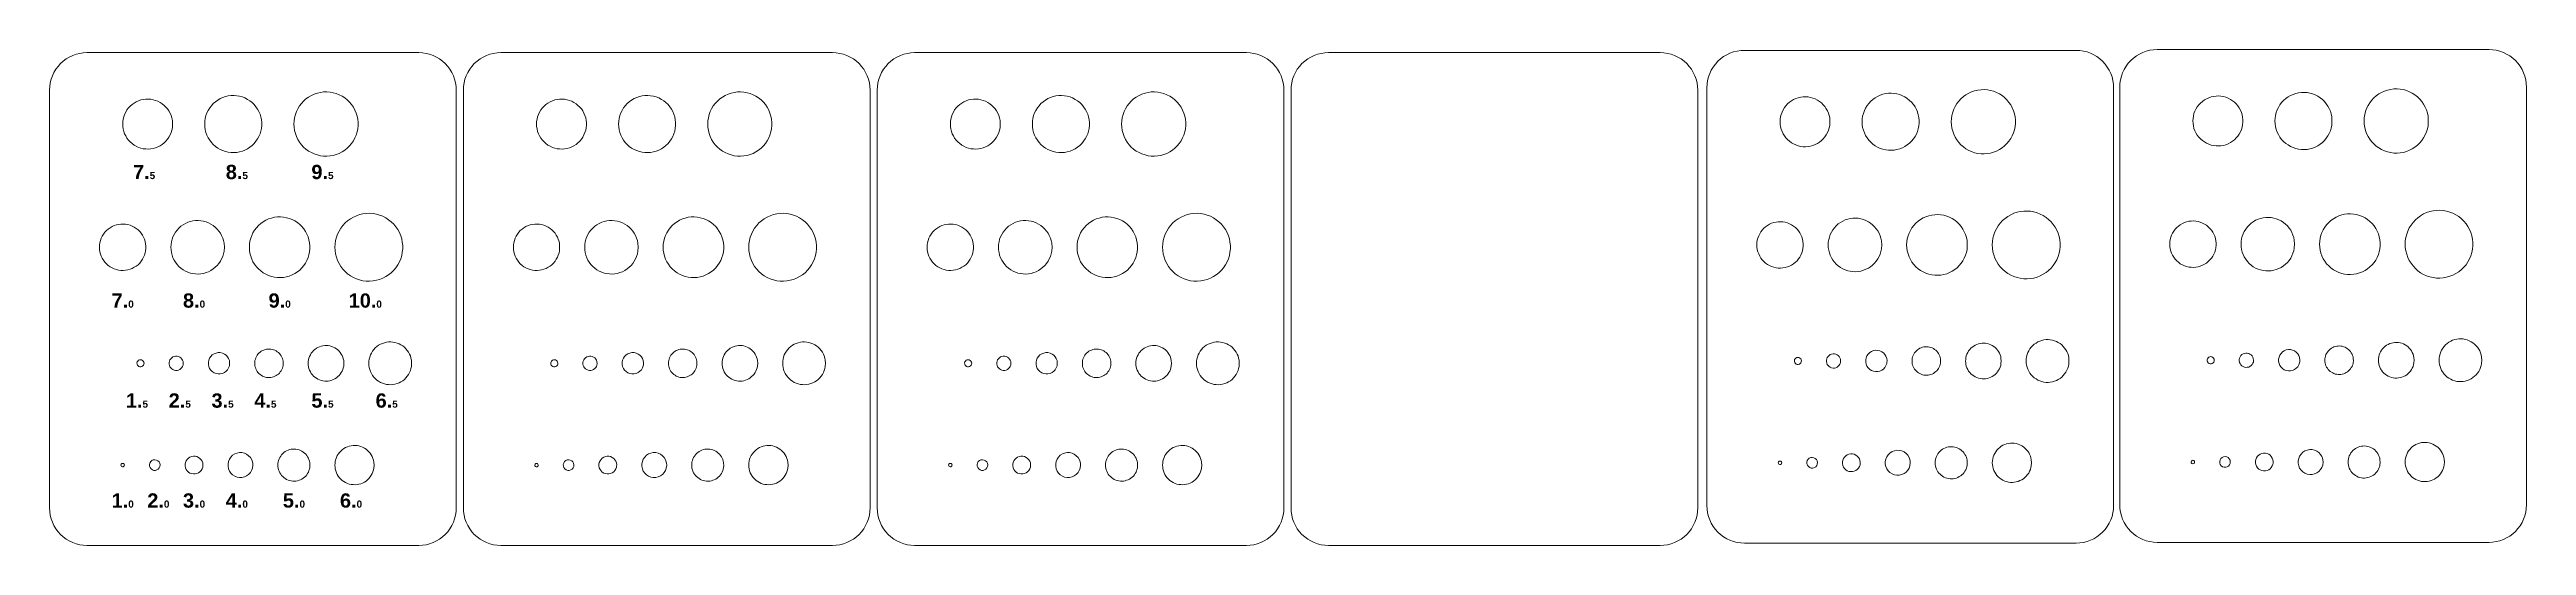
# Model space of a CAD drawing. Extents: x 1 to 348, y 1 to 70.
import ezdxf

# ---------------------------------------------------------------- set-up
doc = ezdxf.new("R2010")
doc.units = 0
doc.layers.get('0').update_dxf_attribs({"lineweight": 0, "true_color": 0xffffff})
doc.layers.add('layer 1', color=7, linetype='Continuous', lineweight=0, true_color=0x000000)
doc.styles.add('textstyle0', font='')
doc.styles.add('textstyle1', font='')
doc.styles.add('textstyle10', font='')
doc.styles.add('textstyle11', font='')
doc.styles.add('textstyle12', font='')
doc.styles.add('textstyle13', font='')
doc.styles.add('textstyle14', font='')
doc.styles.add('textstyle15', font='')
doc.styles.add('textstyle16', font='')
doc.styles.add('textstyle17', font='')
doc.styles.add('textstyle18', font='')
doc.styles.add('textstyle2', font='')
doc.styles.add('textstyle3', font='')
doc.styles.add('textstyle4', font='')
doc.styles.add('textstyle5', font='')
doc.styles.add('textstyle6', font='')
doc.styles.add('textstyle7', font='')
doc.styles.add('textstyle8', font='')
doc.styles.add('textstyle9', font='')
doc.styles.get('textstyle0').set_extended_font_data('Arial Rounded MT Bold', bold=True)
doc.styles.get('textstyle1').set_extended_font_data('Arial Rounded MT Bold', bold=True)
doc.styles.get('textstyle10').set_extended_font_data('Arial Rounded MT Bold', bold=True)
doc.styles.get('textstyle11').set_extended_font_data('Arial Rounded MT Bold', bold=True)
doc.styles.get('textstyle12').set_extended_font_data('Arial Rounded MT Bold', bold=True)
doc.styles.get('textstyle13').set_extended_font_data('Arial Rounded MT Bold', bold=True)
doc.styles.get('textstyle14').set_extended_font_data('Arial Rounded MT Bold', bold=True)
doc.styles.get('textstyle15').set_extended_font_data('Arial Rounded MT Bold', bold=True)
doc.styles.get('textstyle16').set_extended_font_data('Arial Rounded MT Bold', bold=True)
doc.styles.get('textstyle17').set_extended_font_data('Arial Rounded MT Bold', bold=True)
doc.styles.get('textstyle18').set_extended_font_data('Arial Rounded MT Bold', bold=True)
doc.styles.get('textstyle2').set_extended_font_data('Arial Rounded MT Bold', bold=True)
doc.styles.get('textstyle3').set_extended_font_data('Arial Rounded MT Bold', bold=True)
doc.styles.get('textstyle4').set_extended_font_data('Arial Rounded MT Bold', bold=True)
doc.styles.get('textstyle5').set_extended_font_data('Arial Rounded MT Bold', bold=True)
doc.styles.get('textstyle6').set_extended_font_data('Arial Rounded MT Bold', bold=True)
doc.styles.get('textstyle7').set_extended_font_data('Arial Rounded MT Bold', bold=True)
doc.styles.get('textstyle8').set_extended_font_data('Arial Rounded MT Bold', bold=True)
doc.styles.get('textstyle9').set_extended_font_data('Arial Rounded MT Bold', bold=True)

msp = doc.modelspace()

# ---------------------------------------------------------------- texts
at = {"layer": 'layer 1', "char_height": 1, "attachment_point": 2}
for s, insert, style in [('\\H2;7.\\H1;5', (14, 54), 'textstyle4'), ('\\H2;8.\\H1;5', (27, 54), 'textstyle3'), ('\\H2;9.\\H1;5', (39, 54), 'textstyle2'), ('\\H2;7.\\H1;0', (11, 36), 'textstyle17'), ('\\H2;8.\\H1;0', (21, 36), 'textstyle18'), ('\\H2;9.\\H1;0', (33, 36), 'textstyle0'), ('\\H2;10.\\H1;0', (45, 36), 'textstyle1'), ('\\fArial Rounded MT bol@|b1|i0|c0|p0;\\H2;1.\\H1;5', (13, 22), 'textstyle6'), ('\\fArial Rounded MT bol@|b1|i0|c0|p0;\\H2;2.\\H1;5', (19, 22), 'textstyle7'), ('\\fArial Rounded MT bol@|b1|i0|c0|p0;\\H2;3.\\H1;5', (25, 22), 'textstyle10'), ('\\H2;4.\\H1;5', (31, 22), 'textstyle14'), ('\\H2;5.\\H1;5', (39, 22), 'textstyle13'), ('\\H2;6.\\H1;5', (48, 22), 'textstyle15'), ('\\fArial Rounded MT bol@|b1|i0|c0|p0;\\H2;1.\\H1;0', (11, 8), 'textstyle5'), ('\\fArial Rounded MT bol@|b1|i0|c0|p0;\\H2;2.\\H1;0', (16, 8), 'textstyle8'), ('\\fArial Rounded MT bol@|b1|i0|c0|p0;\\H2;3.\\H1;0', (21, 8), 'textstyle9'), ('\\H2;4.\\H1;0', (27, 8), 'textstyle11'), ('\\H2;5.\\H1;0', (35, 8), 'textstyle12'), ('\\H2;6.\\H1;0', (43, 8), 'textstyle16')]:
    msp.add_mtext(s, dxfattribs=dict(at, insert=insert, style=style))

# ---------------------------------------------------------------- linework, layer by layer
for points in [[(52.5, 0.71), (5.99, 0.71), (5.48, 0.74), (4.97, 0.81), (4.47, 0.94), (3.99, 1.11), (3.52, 1.33), (3.08, 1.59), (2.67, 1.9), (2.28, 2.25), (1.94, 2.63), (1.63, 3.04), (1.37, 3.49), (1.15, 3.95), (0.97, 4.44), (0.85, 4.94), (0.77, 5.45), (0.75, 5.95), (0.75, 64.47), (0.77, 64.97), (0.85, 65.48), (0.97, 65.98), (1.15, 66.47), (1.37, 66.94), (1.63, 67.38), (1.94, 67.79), (2.28, 68.17), (2.67, 68.52), (3.08, 68.83), (3.52, 69.09), (3.99, 69.31), (4.47, 69.48), (4.97, 69.61), (5.48, 69.69), (5.99, 69.71), (52.5, 69.71), (53.01, 69.69), (53.52, 69.61), (54.02, 69.48), (54.51, 69.31), (54.97, 69.09), (55.41, 68.83), (55.83, 68.52), (56.21, 68.17), (56.55, 67.79), (56.86, 67.38), (57.13, 66.94), (57.35, 66.47), (57.52, 65.98), (57.65, 65.48), (57.72, 64.97), (57.75, 64.47), (57.75, 5.95), (57.72, 5.45), (57.65, 4.94), (57.52, 4.44), (57.35, 3.95), (57.13, 3.49), (56.86, 3.04), (56.55, 2.63), (56.21, 2.25), (55.83, 1.9), (55.41, 1.59), (54.97, 1.33), (54.51, 1.11), (54.02, 0.94), (53.52, 0.81), (53.01, 0.74), (52.5, 0.71)], [(63.99, 69.71), (110.5, 69.71), (111.01, 69.69), (111.52, 69.61), (112.02, 69.48), (112.51, 69.31), (112.97, 69.09), (113.41, 68.83), (113.83, 68.52), (114.21, 68.17), (114.55, 67.79), (114.86, 67.38), (115.13, 66.94), (115.35, 66.47), (115.52, 65.98), (115.65, 65.48), (115.72, 64.97), (115.75, 64.47), (115.75, 5.95), (115.72, 5.45), (115.65, 4.94), (115.52, 4.44), (115.35, 3.95), (115.13, 3.49), (114.86, 3.04), (114.55, 2.63), (114.21, 2.25), (113.83, 1.9), (113.41, 1.59), (112.97, 1.33), (112.51, 1.11), (112.02, 0.94), (111.52, 0.81), (111.01, 0.74), (110.5, 0.71), (63.99, 0.71), (63.48, 0.74), (62.97, 0.81), (62.47, 0.94), (61.99, 1.11), (61.52, 1.33), (61.08, 1.59), (60.67, 1.9), (60.28, 2.25), (59.94, 2.63), (59.63, 3.04), (59.37, 3.49), (59.15, 3.95), (58.97, 4.44), (58.85, 4.94), (58.77, 5.45), (58.75, 5.95), (58.75, 64.47), (58.77, 64.97), (58.85, 65.48), (58.97, 65.98), (59.15, 66.47), (59.37, 66.94), (59.63, 67.38), (59.94, 67.79), (60.28, 68.17), (60.67, 68.52), (61.08, 68.83), (61.52, 69.09), (61.99, 69.31), (62.47, 69.48), (62.97, 69.61), (63.48, 69.69), (63.99, 69.71)], [(116.75, 5.95), (116.75, 64.47), (116.77, 64.97), (116.85, 65.48), (116.97, 65.98), (117.15, 66.47), (117.37, 66.94), (117.63, 67.38), (117.94, 67.79), (118.28, 68.17), (118.67, 68.52), (119.08, 68.83), (119.52, 69.09), (119.99, 69.31), (120.47, 69.48), (120.97, 69.61), (121.48, 69.69), (121.99, 69.71), (168.5, 69.71), (169.01, 69.69), (169.52, 69.61), (170.02, 69.48), (170.51, 69.31), (170.97, 69.09), (171.41, 68.83), (171.83, 68.52), (172.21, 68.17), (172.55, 67.79), (172.86, 67.38), (173.13, 66.94), (173.35, 66.47), (173.52, 65.98), (173.65, 65.48), (173.72, 64.97), (173.75, 64.47), (173.75, 5.95), (173.72, 5.45), (173.65, 4.94), (173.52, 4.44), (173.35, 3.95), (173.13, 3.49), (172.86, 3.04), (172.55, 2.63), (172.21, 2.25), (171.83, 1.9), (171.41, 1.59), (170.97, 1.33), (170.51, 1.11), (170.02, 0.94), (169.52, 0.81), (169.01, 0.74), (168.5, 0.71), (121.99, 0.71), (121.48, 0.74), (120.97, 0.81), (120.47, 0.94), (119.99, 1.11), (119.52, 1.33), (119.08, 1.59), (118.67, 1.9), (118.28, 2.25), (117.94, 2.63), (117.63, 3.04), (117.37, 3.49), (117.15, 3.95), (116.97, 4.44), (116.85, 4.94), (116.77, 5.45), (116.75, 5.95)], [(174.75, 5.95), (174.75, 64.47), (174.77, 64.97), (174.85, 65.48), (174.97, 65.98), (175.15, 66.47), (175.37, 66.94), (175.63, 67.38), (175.94, 67.79), (176.28, 68.17), (176.67, 68.52), (177.08, 68.83), (177.52, 69.09), (177.99, 69.31), (178.47, 69.48), (178.97, 69.61), (179.48, 69.69), (179.99, 69.71), (226.5, 69.71), (227.01, 69.69), (227.52, 69.61), (228.02, 69.48), (228.51, 69.31), (228.97, 69.09), (229.41, 68.83), (229.83, 68.52), (230.21, 68.17), (230.55, 67.79), (230.86, 67.38), (231.13, 66.94), (231.35, 66.47), (231.52, 65.98), (231.65, 65.48), (231.72, 64.97), (231.75, 64.47), (231.75, 5.95), (231.72, 5.45), (231.65, 4.94), (231.52, 4.44), (231.35, 3.95), (231.13, 3.49), (230.86, 3.04), (230.55, 2.63), (230.21, 2.25), (229.83, 1.9), (229.41, 1.59), (228.97, 1.33), (228.51, 1.11), (228.02, 0.94), (227.52, 0.81), (227.01, 0.74), (226.5, 0.71), (179.99, 0.71), (179.48, 0.74), (178.97, 0.81), (178.47, 0.94), (177.99, 1.11), (177.52, 1.33), (177.08, 1.59), (176.67, 1.9), (176.28, 2.25), (175.94, 2.63), (175.63, 3.04), (175.37, 3.49), (175.15, 3.95), (174.97, 4.44), (174.85, 4.94), (174.77, 5.45), (174.75, 5.95)], [(174.75, 5.95), (174.75, 64.47), (174.77, 64.97), (174.85, 65.48), (174.97, 65.98), (175.15, 66.47), (175.37, 66.94), (175.63, 67.38), (175.94, 67.79), (176.28, 68.17), (176.67, 68.52), (177.08, 68.83), (177.52, 69.09), (177.99, 69.31), (178.47, 69.48), (178.97, 69.61), (179.48, 69.69), (179.99, 69.71), (226.5, 69.71), (227.01, 69.69), (227.52, 69.61), (228.02, 69.48), (228.51, 69.31), (228.97, 69.09), (229.41, 68.83), (229.83, 68.52), (230.21, 68.17), (230.55, 67.79), (230.86, 67.38), (231.13, 66.94), (231.35, 66.47), (231.52, 65.98), (231.65, 65.48), (231.72, 64.97), (231.75, 64.47), (231.75, 5.95), (231.72, 5.45), (231.65, 4.94), (231.52, 4.44), (231.35, 3.95), (231.13, 3.49), (230.86, 3.04), (230.55, 2.63), (230.21, 2.25), (229.83, 1.9), (229.41, 1.59), (228.97, 1.33), (228.51, 1.11), (228.02, 0.94), (227.52, 0.81), (227.01, 0.74), (226.5, 0.71), (179.99, 0.71), (179.48, 0.74), (178.97, 0.81), (178.47, 0.94), (177.99, 1.11), (177.52, 1.33), (177.08, 1.59), (176.67, 1.9), (176.28, 2.25), (175.94, 2.63), (175.63, 3.04), (175.37, 3.49), (175.15, 3.95), (174.97, 4.44), (174.85, 4.94), (174.77, 5.45), (174.75, 5.95)], [(284.79, 70.03), (285.3, 70.01), (285.81, 69.93), (286.31, 69.81), (286.79, 69.64), (287.26, 69.42), (287.7, 69.15), (288.11, 68.84), (288.5, 68.5), (288.84, 68.12), (289.15, 67.7), (289.41, 67.26), (289.63, 66.79), (289.81, 66.31), (289.93, 65.81), (290.01, 65.3), (290.03, 64.79), (290.03, 6.28), (290.01, 5.77), (289.93, 5.26), (289.81, 4.76), (289.63, 4.28), (289.41, 3.81), (289.15, 3.37), (288.84, 2.95), (288.5, 2.57), (288.11, 2.23), (287.7, 1.92), (287.26, 1.65), (286.79, 1.43), (286.31, 1.26), (285.81, 1.14), (285.3, 1.06), (284.79, 1.03), (238.28, 1.03), (237.77, 1.06), (237.26, 1.14), (236.76, 1.26), (236.27, 1.43), (235.81, 1.65), (235.37, 1.92), (234.95, 2.23), (234.57, 2.57), (234.22, 2.95), (233.92, 3.37), (233.65, 3.81), (233.43, 4.28), (233.26, 4.76), (233.13, 5.26), (233.06, 5.77), (233.03, 6.28), (233.03, 64.79), (233.06, 65.3), (233.13, 65.81), (233.26, 66.31), (233.43, 66.79), (233.65, 67.26), (233.92, 67.7), (234.22, 68.12), (234.57, 68.5), (234.95, 68.84), (235.37, 69.15), (235.81, 69.42), (236.27, 69.64), (236.76, 69.81), (237.26, 69.93), (237.77, 70.01), (238.28, 70.03), (284.79, 70.03)], [(342.65, 70.14), (343.16, 70.11), (343.67, 70.04), (344.17, 69.91), (344.66, 69.74), (345.12, 69.52), (345.56, 69.25), (345.98, 68.95), (346.36, 68.6), (346.71, 68.22), (347.01, 67.81), (347.28, 67.36), (347.5, 66.9), (347.67, 66.41), (347.8, 65.91), (347.87, 65.4), (347.9, 64.89), (347.9, 6.38), (347.87, 5.87), (347.8, 5.36), (347.67, 4.86), (347.5, 4.38), (347.28, 3.91), (347.01, 3.47), (346.71, 3.06), (346.36, 2.68), (345.98, 2.33), (345.56, 2.02), (345.12, 1.76), (344.66, 1.54), (344.17, 1.36), (343.67, 1.24), (343.16, 1.16), (342.65, 1.14), (296.14, 1.14), (295.63, 1.16), (295.12, 1.24), (294.62, 1.36), (294.14, 1.54), (293.67, 1.76), (293.23, 2.02), (292.82, 2.33), (292.44, 2.68), (292.09, 3.06), (291.78, 3.47), (291.52, 3.91), (291.3, 4.38), (291.12, 4.86), (291, 5.36), (290.92, 5.87), (290.9, 6.38), (290.9, 64.89), (290.92, 65.4), (291, 65.91), (291.12, 66.41), (291.3, 66.9), (291.52, 67.36), (291.78, 67.81), (292.09, 68.22), (292.44, 68.6), (292.82, 68.95), (293.23, 69.25), (293.67, 69.52), (294.14, 69.74), (294.62, 69.91), (295.12, 70.04), (295.63, 70.11), (296.14, 70.14), (342.65, 70.14)], [(14.58, 56.21), (14.23, 56.22), (13.89, 56.26), (13.55, 56.34), (13.22, 56.45), (12.9, 56.6), (12.6, 56.77), (12.31, 56.97), (12.05, 57.21), (11.82, 57.46), (11.6, 57.74), (11.42, 58.04), (11.27, 58.35), (11.15, 58.68), (11.07, 59.02), (11.01, 59.36), (11, 59.71), (11.01, 60.06), (11.07, 60.4), (11.15, 60.74), (11.27, 61.07), (11.42, 61.38), (11.6, 61.68), (11.82, 61.96), (12.05, 62.22), (12.31, 62.45), (12.6, 62.65), (12.9, 62.82), (13.22, 62.97), (13.55, 63.08), (13.89, 63.16), (14.23, 63.2), (14.58, 63.21), (14.93, 63.18), (15.28, 63.12), (15.61, 63.03), (15.94, 62.9), (16.25, 62.74), (16.54, 62.55), (16.81, 62.33), (17.06, 62.09), (17.29, 61.82), (17.48, 61.54), (17.65, 61.23), (17.78, 60.91), (17.89, 60.57), (17.96, 60.23), (17.99, 59.88), (17.99, 59.54), (17.96, 59.19), (17.89, 58.85), (17.78, 58.51), (17.65, 58.19), (17.48, 57.89), (17.29, 57.6), (17.06, 57.33), (16.81, 57.09), (16.54, 56.87), (16.25, 56.68), (15.94, 56.52), (15.61, 56.39), (15.28, 56.3), (14.93, 56.24), (14.58, 56.21)], [(22.67, 58.53), (22.58, 58.92), (22.52, 59.31), (22.5, 59.71), (22.52, 60.11), (22.58, 60.5), (22.67, 60.89), (22.81, 61.26), (22.98, 61.62), (23.19, 61.96), (23.43, 62.28), (23.7, 62.57), (24, 62.84), (24.33, 63.07), (24.67, 63.27), (25.04, 63.43), (25.41, 63.56), (25.8, 63.65), (26.2, 63.7), (26.6, 63.71), (26.99, 63.68), (27.39, 63.61), (27.77, 63.5), (28.14, 63.36), (28.5, 63.17), (28.83, 62.96), (29.14, 62.71), (29.43, 62.43), (29.68, 62.13), (29.91, 61.8), (30.1, 61.45), (30.25, 61.08), (30.37, 60.7), (30.45, 60.31), (30.49, 59.91), (30.49, 59.51), (30.45, 59.11), (30.37, 58.72), (30.25, 58.34), (30.1, 57.97), (29.91, 57.62), (29.68, 57.3), (29.43, 56.99), (29.14, 56.71), (28.83, 56.46), (28.5, 56.25), (28.14, 56.06), (27.77, 55.92), (27.39, 55.81), (26.99, 55.74), (26.6, 55.71), (26.2, 55.72), (25.8, 55.77), (25.41, 55.86), (25.04, 55.99), (24.67, 56.15), (24.33, 56.35), (24, 56.58), (23.7, 56.85), (23.43, 57.14), (23.19, 57.46), (22.98, 57.8), (22.81, 58.16), (22.67, 58.53)], [(35.02, 59.26), (35, 59.71), (35.02, 60.16), (35.09, 60.6), (35.2, 61.04), (35.35, 61.46), (35.54, 61.86), (35.78, 62.25), (36.05, 62.6), (36.35, 62.93), (36.69, 63.23), (37.06, 63.49), (37.44, 63.71), (37.85, 63.9), (38.28, 64.04), (38.71, 64.14), (39.16, 64.2), (39.61, 64.21), (40.06, 64.18), (40.5, 64.1), (40.93, 63.98), (41.35, 63.81), (41.75, 63.61), (42.12, 63.36), (42.47, 63.08), (42.79, 62.77), (43.08, 62.43), (43.34, 62.06), (43.55, 61.66), (43.72, 61.25), (43.86, 60.82), (43.95, 60.38), (43.99, 59.93), (43.99, 59.49), (43.95, 59.04), (43.86, 58.6), (43.72, 58.17), (43.55, 57.76), (43.34, 57.36), (43.08, 56.99), (42.79, 56.65), (42.47, 56.34), (42.12, 56.06), (41.75, 55.81), (41.35, 55.61), (40.93, 55.44), (40.5, 55.32), (40.06, 55.25), (39.61, 55.21), (39.16, 55.22), (38.71, 55.28), (38.28, 55.38), (37.85, 55.52), (37.44, 55.71), (37.05, 55.93), (36.69, 56.19), (36.35, 56.49), (36.05, 56.82), (35.78, 57.18), (35.54, 57.56), (35.35, 57.96), (35.2, 58.38), (35.09, 58.82), (35.02, 59.26)], [(35.02, 59.26), (35, 59.71), (35.02, 60.16), (35.09, 60.6), (35.2, 61.04), (35.35, 61.46), (35.54, 61.86), (35.78, 62.25), (36.05, 62.6), (36.35, 62.93), (36.69, 63.23), (37.06, 63.49), (37.44, 63.71), (37.85, 63.9), (38.28, 64.04), (38.71, 64.14), (39.16, 64.2), (39.61, 64.21), (40.06, 64.18), (40.5, 64.1), (40.93, 63.98), (41.35, 63.81), (41.75, 63.61), (42.12, 63.36), (42.47, 63.08), (42.79, 62.77), (43.08, 62.43), (43.34, 62.06), (43.55, 61.66), (43.72, 61.25), (43.86, 60.82), (43.95, 60.38), (43.99, 59.93), (43.99, 59.49), (43.95, 59.04), (43.86, 58.6), (43.72, 58.17), (43.55, 57.76), (43.34, 57.36), (43.08, 56.99), (42.79, 56.65), (42.47, 56.34), (42.12, 56.06), (41.75, 55.81), (41.35, 55.61), (40.93, 55.44), (40.5, 55.32), (40.06, 55.25), (39.61, 55.21), (39.16, 55.22), (38.71, 55.28), (38.28, 55.38), (37.85, 55.52), (37.44, 55.71), (37.05, 55.93), (36.69, 56.19), (36.35, 56.49), (36.05, 56.82), (35.78, 57.18), (35.54, 57.56), (35.35, 57.96), (35.2, 58.38), (35.09, 58.82), (35.02, 59.26)], [(70.31, 62.45), (70.6, 62.65), (70.9, 62.82), (71.22, 62.97), (71.55, 63.08), (71.89, 63.16), (72.23, 63.2), (72.58, 63.21), (72.93, 63.18), (73.28, 63.12), (73.61, 63.03), (73.94, 62.9), (74.25, 62.74), (74.54, 62.55), (74.81, 62.33), (75.06, 62.09), (75.29, 61.82), (75.48, 61.54), (75.65, 61.23), (75.78, 60.91), (75.89, 60.57), (75.96, 60.23), (75.99, 59.88), (75.99, 59.54), (75.96, 59.19), (75.89, 58.85), (75.78, 58.51), (75.65, 58.19), (75.48, 57.89), (75.29, 57.6), (75.06, 57.33), (74.81, 57.09), (74.54, 56.87), (74.25, 56.68), (73.94, 56.52), (73.61, 56.39), (73.28, 56.3), (72.93, 56.24), (72.58, 56.21), (72.23, 56.22), (71.89, 56.26), (71.55, 56.34), (71.22, 56.45), (70.9, 56.6), (70.6, 56.77), (70.31, 56.97), (70.05, 57.21), (69.82, 57.46), (69.6, 57.74), (69.42, 58.04), (69.27, 58.35), (69.15, 58.68), (69.07, 59.02), (69.01, 59.36), (69, 59.71), (69.01, 60.06), (69.07, 60.4), (69.15, 60.74), (69.27, 61.07), (69.42, 61.38), (69.6, 61.68), (69.82, 61.96), (70.05, 62.22), (70.31, 62.45)], [(80.58, 60.5), (80.67, 60.89), (80.81, 61.26), (80.98, 61.62), (81.19, 61.96), (81.43, 62.28), (81.7, 62.57), (82, 62.84), (82.33, 63.07), (82.67, 63.27), (83.04, 63.43), (83.41, 63.56), (83.8, 63.65), (84.2, 63.7), (84.6, 63.71), (84.99, 63.68), (85.39, 63.61), (85.77, 63.5), (86.14, 63.36), (86.5, 63.17), (86.83, 62.96), (87.14, 62.71), (87.43, 62.43), (87.68, 62.13), (87.91, 61.8), (88.1, 61.45), (88.25, 61.08), (88.37, 60.7), (88.45, 60.31), (88.49, 59.91), (88.49, 59.51), (88.45, 59.11), (88.37, 58.72), (88.25, 58.34), (88.1, 57.97), (87.91, 57.62), (87.68, 57.3), (87.43, 56.99), (87.14, 56.71), (86.83, 56.46), (86.5, 56.25), (86.14, 56.06), (85.77, 55.92), (85.39, 55.81), (84.99, 55.74), (84.6, 55.71), (84.2, 55.72), (83.8, 55.77), (83.41, 55.86), (83.04, 55.99), (82.67, 56.15), (82.33, 56.35), (82, 56.58), (81.7, 56.85), (81.43, 57.14), (81.19, 57.46), (80.98, 57.8), (80.81, 58.16), (80.67, 58.53), (80.58, 58.92), (80.52, 59.31), (80.5, 59.71), (80.52, 60.11), (80.58, 60.5)], [(93, 59.71), (93.02, 60.16), (93.09, 60.6), (93.2, 61.04), (93.35, 61.46), (93.54, 61.86), (93.78, 62.25), (94.05, 62.6), (94.35, 62.93), (94.69, 63.23), (95.06, 63.49), (95.44, 63.71), (95.85, 63.9), (96.28, 64.04), (96.71, 64.14), (97.16, 64.2), (97.61, 64.21), (98.06, 64.18), (98.5, 64.1), (98.93, 63.98), (99.35, 63.81), (99.75, 63.61), (100.12, 63.36), (100.47, 63.08), (100.79, 62.77), (101.08, 62.43), (101.34, 62.06), (101.55, 61.66), (101.72, 61.25), (101.86, 60.82), (101.95, 60.38), (101.99, 59.93), (101.99, 59.49), (101.95, 59.04), (101.86, 58.6), (101.72, 58.17), (101.55, 57.76), (101.34, 57.36), (101.08, 56.99), (100.79, 56.65), (100.47, 56.34), (100.12, 56.06), (99.75, 55.81), (99.35, 55.61), (98.93, 55.44), (98.5, 55.32), (98.06, 55.25), (97.61, 55.21), (97.16, 55.22), (96.71, 55.28), (96.28, 55.38), (95.85, 55.52), (95.44, 55.71), (95.05, 55.93), (94.69, 56.19), (94.35, 56.49), (94.05, 56.82), (93.78, 57.18), (93.54, 57.56), (93.35, 57.96), (93.2, 58.38), (93.09, 58.82), (93.02, 59.26), (93, 59.71)], [(133.99, 59.54), (133.96, 59.19), (133.89, 58.85), (133.78, 58.51), (133.65, 58.19), (133.48, 57.89), (133.29, 57.6), (133.06, 57.33), (132.81, 57.09), (132.54, 56.87), (132.25, 56.68), (131.94, 56.52), (131.61, 56.39), (131.28, 56.3), (130.93, 56.24), (130.58, 56.21), (130.23, 56.22), (129.89, 56.26), (129.55, 56.34), (129.22, 56.45), (128.9, 56.6), (128.6, 56.77), (128.31, 56.97), (128.05, 57.21), (127.82, 57.46), (127.6, 57.74), (127.42, 58.04), (127.27, 58.35), (127.15, 58.68), (127.07, 59.02), (127.01, 59.36), (127, 59.71), (127.01, 60.06), (127.07, 60.4), (127.15, 60.74), (127.27, 61.07), (127.42, 61.38), (127.6, 61.68), (127.82, 61.96), (128.05, 62.22), (128.31, 62.45), (128.6, 62.65), (128.9, 62.82), (129.22, 62.97), (129.55, 63.08), (129.89, 63.16), (130.23, 63.2), (130.58, 63.21), (130.93, 63.18), (131.28, 63.12), (131.61, 63.03), (131.94, 62.9), (132.25, 62.74), (132.54, 62.55), (132.81, 62.33), (133.06, 62.09), (133.29, 61.82), (133.48, 61.54), (133.65, 61.23), (133.78, 60.91), (133.89, 60.57), (133.96, 60.23), (133.99, 59.88), (133.99, 59.54)], [(133.99, 59.54), (133.96, 59.19), (133.89, 58.85), (133.78, 58.51), (133.65, 58.19), (133.48, 57.89), (133.29, 57.6), (133.06, 57.33), (132.81, 57.09), (132.54, 56.87), (132.25, 56.68), (131.94, 56.52), (131.61, 56.39), (131.28, 56.3), (130.93, 56.24), (130.58, 56.21), (130.23, 56.22), (129.89, 56.26), (129.55, 56.34), (129.22, 56.45), (128.9, 56.6), (128.6, 56.77), (128.31, 56.97), (128.05, 57.21), (127.82, 57.46), (127.6, 57.74), (127.42, 58.04), (127.27, 58.35), (127.15, 58.68), (127.07, 59.02), (127.01, 59.36), (127, 59.71), (127.01, 60.06), (127.07, 60.4), (127.15, 60.74), (127.27, 61.07), (127.42, 61.38), (127.6, 61.68), (127.82, 61.96), (128.05, 62.22), (128.31, 62.45), (128.6, 62.65), (128.9, 62.82), (129.22, 62.97), (129.55, 63.08), (129.89, 63.16), (130.23, 63.2), (130.58, 63.21), (130.93, 63.18), (131.28, 63.12), (131.61, 63.03), (131.94, 62.9), (132.25, 62.74), (132.54, 62.55), (132.81, 62.33), (133.06, 62.09), (133.29, 61.82), (133.48, 61.54), (133.65, 61.23), (133.78, 60.91), (133.89, 60.57), (133.96, 60.23), (133.99, 59.88), (133.99, 59.54)], [(146.25, 58.34), (146.1, 57.97), (145.91, 57.62), (145.68, 57.3), (145.43, 56.99), (145.14, 56.71), (144.83, 56.46), (144.5, 56.25), (144.14, 56.06), (143.77, 55.92), (143.39, 55.81), (142.99, 55.74), (142.6, 55.71), (142.2, 55.72), (141.8, 55.77), (141.41, 55.86), (141.04, 55.99), (140.67, 56.15), (140.33, 56.35), (140, 56.58), (139.7, 56.85), (139.43, 57.14), (139.19, 57.46), (138.98, 57.8), (138.81, 58.16), (138.67, 58.53), (138.58, 58.92), (138.52, 59.31), (138.5, 59.71), (138.52, 60.11), (138.58, 60.5), (138.67, 60.89), (138.81, 61.26), (138.98, 61.62), (139.19, 61.96), (139.43, 62.28), (139.7, 62.57), (140, 62.84), (140.33, 63.07), (140.67, 63.27), (141.04, 63.43), (141.41, 63.56), (141.8, 63.65), (142.2, 63.7), (142.6, 63.71), (142.99, 63.68), (143.39, 63.61), (143.77, 63.5), (144.14, 63.36), (144.5, 63.17), (144.83, 62.96), (145.14, 62.71), (145.43, 62.43), (145.68, 62.13), (145.91, 61.8), (146.1, 61.45), (146.25, 61.08), (146.37, 60.7), (146.45, 60.31), (146.49, 59.91), (146.49, 59.51), (146.45, 59.11), (146.37, 58.72), (146.25, 58.34)], [(155.61, 55.21), (155.16, 55.22), (154.71, 55.28), (154.28, 55.38), (153.85, 55.52), (153.44, 55.71), (153.05, 55.93), (152.69, 56.19), (152.35, 56.49), (152.05, 56.82), (151.78, 57.18), (151.54, 57.56), (151.35, 57.96), (151.2, 58.38), (151.09, 58.82), (151.02, 59.26), (151, 59.71), (151.02, 60.16), (151.09, 60.6), (151.2, 61.04), (151.35, 61.46), (151.54, 61.86), (151.78, 62.25), (152.05, 62.6), (152.35, 62.93), (152.69, 63.23), (153.06, 63.49), (153.44, 63.71), (153.85, 63.9), (154.28, 64.04), (154.71, 64.14), (155.16, 64.2), (155.61, 64.21), (156.06, 64.18), (156.5, 64.1), (156.93, 63.98), (157.35, 63.81), (157.75, 63.61), (158.12, 63.36), (158.47, 63.08), (158.79, 62.77), (159.08, 62.43), (159.34, 62.06), (159.55, 61.66), (159.72, 61.25), (159.86, 60.82), (159.95, 60.38), (159.99, 59.93), (159.99, 59.49), (159.95, 59.04), (159.86, 58.6), (159.72, 58.17), (159.55, 57.76), (159.34, 57.36), (159.08, 56.99), (158.79, 56.65), (158.47, 56.34), (158.12, 56.06), (157.75, 55.81), (157.35, 55.61), (156.93, 55.44), (156.5, 55.32), (156.06, 55.25), (155.61, 55.21)], [(250.28, 60.21), (250.28, 59.86), (250.24, 59.51), (250.17, 59.17), (250.07, 58.84), (249.94, 58.52), (249.77, 58.21), (249.57, 57.92), (249.35, 57.65), (249.1, 57.41), (248.83, 57.19), (248.53, 57), (248.22, 56.84), (247.9, 56.72), (247.56, 56.62), (247.22, 56.56), (246.87, 56.54), (246.52, 56.54), (246.18, 56.59), (245.84, 56.67), (245.5, 56.78), (245.19, 56.92), (244.88, 57.1), (244.6, 57.3), (244.34, 57.53), (244.1, 57.79), (243.89, 58.06), (243.71, 58.36), (243.56, 58.68), (243.44, 59), (243.35, 59.34), (243.3, 59.69), (243.28, 60.03), (243.3, 60.38), (243.35, 60.73), (243.44, 61.07), (243.56, 61.39), (243.71, 61.71), (243.89, 62.01), (244.1, 62.28), (244.34, 62.54), (244.6, 62.77), (244.88, 62.97), (245.19, 63.15), (245.5, 63.29), (245.84, 63.4), (246.18, 63.48), (246.52, 63.52), (246.87, 63.53), (247.22, 63.51), (247.56, 63.45), (247.9, 63.35), (248.22, 63.22), (248.53, 63.07), (248.83, 62.88), (249.1, 62.66), (249.35, 62.42), (249.57, 62.15), (249.77, 61.86), (249.94, 61.55), (250.07, 61.23), (250.17, 60.9), (250.24, 60.56), (250.28, 60.21)], [(262.74, 60.63), (262.78, 60.23), (262.78, 59.84), (262.74, 59.44), (262.66, 59.05), (262.54, 58.67), (262.39, 58.3), (262.2, 57.95), (261.97, 57.62), (261.71, 57.31), (261.43, 57.04), (261.12, 56.79), (260.78, 56.57), (260.43, 56.39), (260.06, 56.24), (259.67, 56.14), (259.28, 56.07), (258.88, 56.04), (258.48, 56.05), (258.09, 56.1), (257.7, 56.18), (257.32, 56.31), (256.96, 56.48), (256.61, 56.67), (256.29, 56.91), (255.99, 57.17), (255.72, 57.46), (255.48, 57.78), (255.27, 58.12), (255.1, 58.48), (254.96, 58.86), (254.86, 59.24), (254.8, 59.64), (254.78, 60.03), (254.8, 60.43), (254.86, 60.83), (254.96, 61.21), (255.1, 61.59), (255.27, 61.95), (255.48, 62.29), (255.72, 62.61), (255.99, 62.9), (256.29, 63.16), (256.61, 63.39), (256.96, 63.59), (257.32, 63.76), (257.7, 63.89), (258.09, 63.97), (258.48, 64.02), (258.88, 64.03), (259.28, 64), (259.67, 63.93), (260.06, 63.83), (260.43, 63.68), (260.78, 63.5), (261.12, 63.28), (261.43, 63.03), (261.71, 62.76), (261.97, 62.45), (262.2, 62.12), (262.39, 61.77), (262.54, 61.4), (262.66, 61.02), (262.74, 60.63)], [(275.37, 62.75), (275.62, 62.38), (275.84, 61.99), (276.01, 61.57), (276.14, 61.15), (276.23, 60.71), (276.28, 60.26), (276.28, 59.81), (276.23, 59.36), (276.14, 58.92), (276.01, 58.5), (275.84, 58.08), (275.62, 57.69), (275.37, 57.32), (275.08, 56.97), (274.76, 56.66), (274.41, 56.38), (274.03, 56.14), (273.63, 55.93), (273.22, 55.77), (272.78, 55.65), (272.34, 55.57), (271.9, 55.54), (271.45, 55.55), (271, 55.6), (270.56, 55.7), (270.14, 55.85), (269.73, 56.03), (269.34, 56.26), (268.98, 56.52), (268.64, 56.81), (268.34, 57.14), (268.07, 57.5), (267.83, 57.88), (267.64, 58.29), (267.48, 58.71), (267.37, 59.14), (267.31, 59.59), (267.28, 60.03), (267.31, 60.48), (267.37, 60.93), (267.48, 61.36), (267.64, 61.78), (267.83, 62.19), (268.07, 62.57), (268.34, 62.93), (268.64, 63.26), (268.98, 63.55), (269.34, 63.81), (269.73, 64.04), (270.14, 64.22), (270.56, 64.37), (271, 64.47), (271.45, 64.52), (271.9, 64.53), (272.34, 64.5), (272.78, 64.42), (273.22, 64.3), (273.63, 64.14), (274.03, 63.93), (274.41, 63.69), (274.76, 63.41), (275.08, 63.1), (275.37, 62.75)], [(308.14, 60.31), (308.14, 59.96), (308.11, 59.62), (308.04, 59.28), (307.94, 58.94), (307.8, 58.62), (307.63, 58.31), (307.44, 58.03), (307.21, 57.76), (306.96, 57.51), (306.69, 57.3), (306.4, 57.11), (306.09, 56.95), (305.76, 56.82), (305.43, 56.73), (305.08, 56.67), (304.73, 56.64), (304.39, 56.65), (304.04, 56.69), (303.7, 56.77), (303.37, 56.88), (303.05, 57.02), (302.75, 57.2), (302.47, 57.4), (302.2, 57.63), (301.97, 57.89), (301.76, 58.17), (301.57, 58.47), (301.42, 58.78), (301.3, 59.11), (301.22, 59.45), (301.17, 59.79), (301.15, 60.14), (301.17, 60.49), (301.22, 60.83), (301.3, 61.17), (301.42, 61.5), (301.57, 61.81), (301.76, 62.11), (301.97, 62.39), (302.2, 62.64), (302.47, 62.87), (302.75, 63.08), (303.05, 63.25), (303.37, 63.4), (303.7, 63.51), (304.04, 63.59), (304.39, 63.63), (304.73, 63.64), (305.08, 63.61), (305.43, 63.55), (305.76, 63.46), (306.09, 63.33), (306.4, 63.17), (306.69, 62.98), (306.96, 62.76), (307.21, 62.52), (307.44, 62.25), (307.63, 61.96), (307.8, 61.66), (307.94, 61.34), (308.04, 61), (308.11, 60.66), (308.14, 60.31)], [(320.6, 60.73), (320.64, 60.34), (320.64, 59.94), (320.6, 59.54), (320.52, 59.15), (320.41, 58.77), (320.25, 58.4), (320.06, 58.05), (319.84, 57.72), (319.58, 57.42), (319.29, 57.14), (318.98, 56.89), (318.65, 56.67), (318.29, 56.49), (317.92, 56.35), (317.54, 56.24), (317.14, 56.17), (316.75, 56.14), (316.35, 56.15), (315.95, 56.2), (315.56, 56.29), (315.19, 56.42), (314.82, 56.58), (314.48, 56.78), (314.15, 57.01), (313.85, 57.28), (313.58, 57.57), (313.34, 57.89), (313.13, 58.23), (312.96, 58.59), (312.83, 58.96), (312.73, 59.35), (312.67, 59.74), (312.65, 60.14), (312.67, 60.54), (312.73, 60.93), (312.83, 61.32), (312.96, 61.69), (313.13, 62.05), (313.34, 62.39), (313.58, 62.71), (313.85, 63), (314.15, 63.27), (314.48, 63.5), (314.82, 63.7), (315.19, 63.86), (315.56, 63.99), (315.95, 64.08), (316.35, 64.13), (316.75, 64.14), (317.14, 64.11), (317.54, 64.04), (317.92, 63.93), (318.29, 63.78), (318.65, 63.6), (318.98, 63.39), (319.29, 63.14), (319.58, 62.86), (319.84, 62.55), (320.06, 62.22), (320.25, 61.87), (320.41, 61.51), (320.52, 61.13), (320.6, 60.73)], [(333.23, 62.86), (333.49, 62.49), (333.7, 62.09), (333.88, 61.68), (334.01, 61.25), (334.1, 60.81), (334.14, 60.36), (334.14, 59.91), (334.1, 59.47), (334.01, 59.03), (333.88, 58.6), (333.7, 58.19), (333.49, 57.79), (333.23, 57.42), (332.95, 57.08), (332.62, 56.77), (332.27, 56.49), (331.9, 56.24), (331.5, 56.04), (331.08, 55.87), (330.65, 55.75), (330.21, 55.67), (329.76, 55.64), (329.31, 55.65), (328.87, 55.71), (328.43, 55.81), (328, 55.95), (327.59, 56.13), (327.21, 56.36), (326.84, 56.62), (326.51, 56.92), (326.2, 57.25), (325.93, 57.6), (325.7, 57.99), (325.5, 58.39), (325.35, 58.81), (325.24, 59.25), (325.17, 59.69), (325.15, 60.14), (325.17, 60.59), (325.24, 61.03), (325.35, 61.47), (325.5, 61.89), (325.7, 62.29), (325.93, 62.67), (326.2, 63.03), (326.51, 63.36), (326.84, 63.66), (327.21, 63.92), (327.59, 64.14), (328, 64.33), (328.43, 64.47), (328.87, 64.57), (329.31, 64.63), (329.76, 64.64), (330.21, 64.6), (330.65, 64.53), (331.08, 64.4), (331.5, 64.24), (331.9, 64.04), (332.27, 63.79), (332.62, 63.51), (332.95, 63.2), (333.23, 62.86)], [(14.24, 42.3), (14.21, 41.98), (14.15, 41.66), (14.05, 41.35), (13.92, 41.05), (13.77, 40.77), (13.59, 40.5), (13.38, 40.25), (13.15, 40.02), (12.89, 39.82), (12.62, 39.65), (12.33, 39.5), (12.03, 39.38), (11.72, 39.29), (11.4, 39.24), (11.08, 39.21), (10.75, 39.22), (10.43, 39.26), (10.12, 39.33), (9.81, 39.44), (9.51, 39.57), (9.23, 39.73), (8.97, 39.92), (8.73, 40.13), (8.51, 40.37), (8.31, 40.63), (8.14, 40.91), (8, 41.2), (7.89, 41.5), (7.81, 41.82), (7.76, 42.14), (7.75, 42.46), (7.76, 42.78), (7.81, 43.1), (7.89, 43.42), (8, 43.72), (8.14, 44.01), (8.31, 44.29), (8.51, 44.55), (8.73, 44.79), (8.97, 45), (9.23, 45.19), (9.51, 45.35), (9.81, 45.49), (10.12, 45.59), (10.43, 45.66), (10.75, 45.7), (11.08, 45.71), (11.4, 45.68), (11.72, 45.63), (12.03, 45.54), (12.33, 45.42), (12.62, 45.27), (12.89, 45.1), (13.15, 44.9), (13.38, 44.67), (13.59, 44.42), (13.77, 44.15), (13.92, 43.87), (14.05, 43.57), (14.15, 43.26), (14.21, 42.94), (14.24, 42.62), (14.24, 42.3)], [(25.2, 41.9), (25.13, 41.54), (25.02, 41.18), (24.87, 40.83), (24.7, 40.51), (24.49, 40.2), (24.25, 39.91), (23.98, 39.65), (23.69, 39.42), (23.37, 39.21), (23.04, 39.04), (22.69, 38.91), (22.33, 38.8), (21.96, 38.74), (21.59, 38.71), (21.22, 38.72), (20.85, 38.77), (20.48, 38.85), (20.13, 38.97), (19.79, 39.12), (19.46, 39.31), (19.16, 39.53), (18.88, 39.78), (18.62, 40.05), (18.4, 40.35), (18.2, 40.67), (18.04, 41), (17.91, 41.36), (17.82, 41.72), (17.77, 42.09), (17.75, 42.46), (17.77, 42.83), (17.82, 43.2), (17.91, 43.57), (18.04, 43.92), (18.2, 44.25), (18.4, 44.57), (18.62, 44.87), (18.88, 45.14), (19.16, 45.39), (19.46, 45.61), (19.79, 45.8), (20.13, 45.95), (20.48, 46.07), (20.85, 46.15), (21.22, 46.2), (21.59, 46.21), (21.96, 46.18), (22.33, 46.12), (22.69, 46.01), (23.04, 45.88), (23.37, 45.71), (23.69, 45.5), (23.98, 45.27), (24.25, 45.01), (24.49, 44.72), (24.7, 44.42), (24.87, 44.09), (25.02, 43.74), (25.13, 43.39), (25.2, 43.02), (25.25, 42.46), (25.2, 41.9)], [(36.99, 41.01), (36.83, 40.62), (36.62, 40.24), (36.38, 39.89), (36.11, 39.57), (35.81, 39.27), (35.48, 39.01), (35.12, 38.78), (34.74, 38.59), (34.35, 38.43), (33.94, 38.32), (33.52, 38.24), (33.1, 38.21), (32.68, 38.22), (32.26, 38.28), (31.85, 38.37), (31.44, 38.5), (31.06, 38.68), (30.69, 38.89), (30.35, 39.14), (30.03, 39.42), (29.74, 39.73), (29.49, 40.07), (29.26, 40.43), (29.08, 40.81), (28.94, 41.21), (28.83, 41.62), (28.77, 42.04), (28.75, 42.46), (28.77, 42.88), (28.83, 43.3), (28.94, 43.71), (29.08, 44.11), (29.26, 44.49), (29.49, 44.85), (29.74, 45.19), (30.03, 45.5), (30.35, 45.78), (30.69, 46.03), (31.06, 46.24), (31.44, 46.42), (31.85, 46.55), (32.26, 46.65), (32.68, 46.7), (33.1, 46.71), (33.52, 46.68), (33.94, 46.6), (34.35, 46.49), (34.74, 46.33), (35.12, 46.14), (35.48, 45.91), (35.81, 45.65), (36.11, 45.35), (36.38, 45.03), (36.62, 44.68), (36.83, 44.3), (36.99, 43.91), (37.11, 43.51), (37.2, 43.09), (37.24, 42.67), (37.24, 42.25), (37.2, 41.83), (37.11, 41.41), (36.99, 41.01)], [(45.61, 37.71), (45.14, 37.72), (44.67, 37.78), (44.21, 37.89), (43.76, 38.04), (43.33, 38.23), (42.92, 38.47), (42.53, 38.75), (42.18, 39.06), (41.86, 39.41), (41.57, 39.78), (41.33, 40.19), (41.12, 40.62), (40.96, 41.06), (40.84, 41.52), (40.77, 41.99), (40.75, 42.46), (40.77, 42.93), (40.84, 43.4), (40.96, 43.86), (41.12, 44.31), (41.33, 44.73), (41.57, 45.14), (41.86, 45.51), (42.18, 45.86), (42.53, 46.17), (42.92, 46.45), (43.33, 46.69), (43.76, 46.88), (44.21, 47.03), (44.67, 47.14), (45.14, 47.2), (45.61, 47.21), (46.09, 47.17), (46.55, 47.09), (47.01, 46.96), (47.45, 46.79), (47.87, 46.57), (48.27, 46.32), (48.64, 46.02), (48.98, 45.69), (49.28, 45.33), (49.55, 44.94), (49.78, 44.52), (49.96, 44.08), (50.1, 43.63), (50.19, 43.17), (50.24, 42.7), (50.24, 42.22), (50.19, 41.75), (50.1, 41.29), (49.96, 40.84), (49.78, 40.4), (49.55, 39.98), (49.28, 39.59), (48.98, 39.23), (48.64, 38.9), (48.27, 38.6), (47.87, 38.35), (47.45, 38.13), (47.01, 37.96), (46.55, 37.83), (46.09, 37.75), (45.61, 37.71)], [(69.72, 39.29), (69.4, 39.24), (69.08, 39.21), (68.75, 39.22), (68.43, 39.26), (68.12, 39.33), (67.81, 39.44), (67.51, 39.57), (67.23, 39.73), (66.97, 39.92), (66.73, 40.13), (66.51, 40.37), (66.31, 40.63), (66.14, 40.91), (66, 41.2), (65.89, 41.5), (65.81, 41.82), (65.76, 42.14), (65.75, 42.46), (65.76, 42.78), (65.81, 43.1), (65.89, 43.42), (66, 43.72), (66.14, 44.01), (66.31, 44.29), (66.51, 44.55), (66.73, 44.79), (66.97, 45), (67.23, 45.19), (67.51, 45.35), (67.81, 45.49), (68.12, 45.59), (68.43, 45.66), (68.75, 45.7), (69.08, 45.71), (69.4, 45.68), (69.72, 45.63), (70.03, 45.54), (70.33, 45.42), (70.62, 45.27), (70.89, 45.1), (71.15, 44.9), (71.38, 44.67), (71.59, 44.42), (71.77, 44.15), (71.92, 43.87), (72.05, 43.57), (72.15, 43.26), (72.21, 42.94), (72.24, 42.62), (72.24, 42.3), (72.21, 41.98), (72.15, 41.66), (72.05, 41.35), (71.92, 41.05), (71.77, 40.77), (71.59, 40.5), (71.38, 40.25), (71.15, 40.02), (70.89, 39.82), (70.62, 39.65), (70.33, 39.5), (70.03, 39.38), (69.72, 39.29)], [(75.91, 41.36), (75.82, 41.72), (75.77, 42.09), (75.75, 42.46), (75.77, 42.83), (75.82, 43.2), (75.91, 43.57), (76.04, 43.92), (76.2, 44.25), (76.4, 44.57), (76.62, 44.87), (76.88, 45.14), (77.16, 45.39), (77.46, 45.61), (77.79, 45.8), (78.13, 45.95), (78.48, 46.07), (78.85, 46.15), (79.22, 46.2), (79.59, 46.21), (79.96, 46.18), (80.33, 46.12), (80.69, 46.01), (81.04, 45.88), (81.37, 45.71), (81.69, 45.5), (81.98, 45.27), (82.25, 45.01), (82.49, 44.72), (82.7, 44.42), (82.87, 44.09), (83.02, 43.74), (83.13, 43.39), (83.2, 43.02), (83.25, 42.46), (83.2, 41.9), (83.13, 41.54), (83.02, 41.18), (82.87, 40.83), (82.7, 40.51), (82.49, 40.2), (82.25, 39.91), (81.98, 39.65), (81.69, 39.42), (81.37, 39.21), (81.04, 39.04), (80.69, 38.91), (80.33, 38.8), (79.96, 38.74), (79.59, 38.71), (79.22, 38.72), (78.85, 38.77), (78.48, 38.85), (78.13, 38.97), (77.79, 39.12), (77.46, 39.31), (77.16, 39.53), (76.88, 39.78), (76.62, 40.05), (76.4, 40.35), (76.2, 40.67), (76.04, 41), (75.91, 41.36)], [(91.52, 46.68), (91.94, 46.6), (92.35, 46.49), (92.74, 46.33), (93.12, 46.14), (93.48, 45.91), (93.81, 45.65), (94.11, 45.35), (94.38, 45.03), (94.62, 44.68), (94.83, 44.3), (94.99, 43.91), (95.11, 43.51), (95.2, 43.09), (95.24, 42.67), (95.24, 42.25), (95.2, 41.83), (95.11, 41.41), (94.99, 41.01), (94.83, 40.62), (94.62, 40.24), (94.38, 39.89), (94.11, 39.57), (93.81, 39.27), (93.48, 39.01), (93.12, 38.78), (92.74, 38.59), (92.35, 38.43), (91.94, 38.32), (91.52, 38.24), (91.1, 38.21), (90.68, 38.22), (90.26, 38.28), (89.85, 38.37), (89.44, 38.5), (89.06, 38.68), (88.69, 38.89), (88.35, 39.14), (88.03, 39.42), (87.74, 39.73), (87.49, 40.07), (87.26, 40.43), (87.08, 40.81), (86.94, 41.21), (86.83, 41.62), (86.77, 42.04), (86.75, 42.46), (86.77, 42.88), (86.83, 43.3), (86.94, 43.71), (87.08, 44.11), (87.26, 44.49), (87.49, 44.85), (87.74, 45.19), (88.03, 45.5), (88.35, 45.78), (88.69, 46.03), (89.06, 46.24), (89.44, 46.42), (89.85, 46.55), (90.26, 46.65), (90.68, 46.7), (91.1, 46.71), (91.52, 46.68)], [(98.96, 43.86), (99.12, 44.31), (99.33, 44.73), (99.57, 45.14), (99.86, 45.51), (100.18, 45.86), (100.53, 46.17), (100.92, 46.45), (101.33, 46.69), (101.76, 46.88), (102.21, 47.03), (102.67, 47.14), (103.14, 47.2), (103.61, 47.21), (104.09, 47.17), (104.55, 47.09), (105.01, 46.96), (105.45, 46.79), (105.87, 46.57), (106.27, 46.32), (106.64, 46.02), (106.98, 45.69), (107.28, 45.33), (107.55, 44.94), (107.78, 44.52), (107.96, 44.08), (108.1, 43.63), (108.19, 43.17), (108.24, 42.7), (108.24, 42.22), (108.19, 41.75), (108.1, 41.29), (107.96, 40.84), (107.78, 40.4), (107.55, 39.98), (107.28, 39.59), (106.98, 39.23), (106.64, 38.9), (106.27, 38.6), (105.87, 38.35), (105.45, 38.13), (105.01, 37.96), (104.55, 37.83), (104.09, 37.75), (103.61, 37.71), (103.14, 37.72), (102.67, 37.78), (102.21, 37.89), (101.76, 38.04), (101.33, 38.23), (100.92, 38.47), (100.53, 38.75), (100.18, 39.06), (99.86, 39.41), (99.57, 39.78), (99.33, 40.19), (99.12, 40.62), (98.96, 41.06), (98.84, 41.52), (98.77, 41.99), (98.75, 42.46), (98.77, 42.93), (98.84, 43.4), (98.96, 43.86)], [(127.72, 39.29), (127.4, 39.24), (127.08, 39.21), (126.75, 39.22), (126.43, 39.26), (126.12, 39.33), (125.81, 39.44), (125.51, 39.57), (125.23, 39.73), (124.97, 39.92), (124.73, 40.13), (124.51, 40.37), (124.31, 40.63), (124.14, 40.91), (124, 41.2), (123.89, 41.5), (123.81, 41.82), (123.76, 42.14), (123.75, 42.46), (123.76, 42.78), (123.81, 43.1), (123.89, 43.42), (124, 43.72), (124.14, 44.01), (124.31, 44.29), (124.51, 44.55), (124.73, 44.79), (124.97, 45), (125.23, 45.19), (125.51, 45.35), (125.81, 45.49), (126.12, 45.59), (126.43, 45.66), (126.75, 45.7), (127.08, 45.71), (127.4, 45.68), (127.72, 45.63), (128.03, 45.54), (128.33, 45.42), (128.62, 45.27), (128.89, 45.1), (129.15, 44.9), (129.38, 44.67), (129.59, 44.42), (129.77, 44.15), (129.92, 43.87), (130.05, 43.57), (130.15, 43.26), (130.21, 42.94), (130.24, 42.62), (130.24, 42.3), (130.21, 41.98), (130.15, 41.66), (130.05, 41.35), (129.92, 41.05), (129.77, 40.77), (129.59, 40.5), (129.38, 40.25), (129.15, 40.02), (128.89, 39.82), (128.62, 39.65), (128.33, 39.5), (128.03, 39.38), (127.72, 39.29)], [(133.91, 41.36), (133.82, 41.72), (133.77, 42.09), (133.75, 42.46), (133.77, 42.83), (133.82, 43.2), (133.91, 43.57), (134.04, 43.92), (134.2, 44.25), (134.4, 44.57), (134.62, 44.87), (134.88, 45.14), (135.16, 45.39), (135.46, 45.61), (135.79, 45.8), (136.13, 45.95), (136.48, 46.07), (136.85, 46.15), (137.22, 46.2), (137.59, 46.21), (137.96, 46.18), (138.33, 46.12), (138.69, 46.01), (139.04, 45.88), (139.37, 45.71), (139.69, 45.5), (139.98, 45.27), (140.25, 45.01), (140.49, 44.72), (140.7, 44.42), (140.87, 44.09), (141.02, 43.74), (141.13, 43.39), (141.2, 43.02), (141.25, 42.46), (141.2, 41.9), (141.13, 41.54), (141.02, 41.18), (140.87, 40.83), (140.7, 40.51), (140.49, 40.2), (140.25, 39.91), (139.98, 39.65), (139.69, 39.42), (139.37, 39.21), (139.04, 39.04), (138.69, 38.91), (138.33, 38.8), (137.96, 38.74), (137.59, 38.71), (137.22, 38.72), (136.85, 38.77), (136.48, 38.85), (136.13, 38.97), (135.79, 39.12), (135.46, 39.31), (135.16, 39.53), (134.88, 39.78), (134.62, 40.05), (134.4, 40.35), (134.2, 40.67), (134.04, 41), (133.91, 41.36)], [(144.77, 42.04), (144.75, 42.46), (144.77, 42.88), (144.83, 43.3), (144.94, 43.71), (145.08, 44.11), (145.26, 44.49), (145.49, 44.85), (145.74, 45.19), (146.03, 45.5), (146.35, 45.78), (146.69, 46.03), (147.06, 46.24), (147.44, 46.42), (147.85, 46.55), (148.26, 46.65), (148.68, 46.7), (149.1, 46.71), (149.52, 46.68), (149.94, 46.6), (150.35, 46.49), (150.74, 46.33), (151.12, 46.14), (151.48, 45.91), (151.81, 45.65), (152.11, 45.35), (152.38, 45.03), (152.62, 44.68), (152.83, 44.3), (152.99, 43.91), (153.11, 43.51), (153.2, 43.09), (153.24, 42.67), (153.24, 42.25), (153.2, 41.83), (153.11, 41.41), (152.99, 41.01), (152.83, 40.62), (152.62, 40.24), (152.38, 39.89), (152.11, 39.57), (151.81, 39.27), (151.48, 39.01), (151.12, 38.78), (150.74, 38.59), (150.35, 38.43), (149.94, 38.32), (149.52, 38.24), (149.1, 38.21), (148.68, 38.22), (148.26, 38.28), (147.85, 38.37), (147.44, 38.5), (147.06, 38.68), (146.69, 38.89), (146.35, 39.14), (146.03, 39.42), (145.74, 39.73), (145.49, 40.07), (145.26, 40.43), (145.08, 40.81), (144.94, 41.21), (144.83, 41.62), (144.77, 42.04)], [(156.75, 42.46), (156.77, 42.93), (156.84, 43.4), (156.96, 43.86), (157.12, 44.31), (157.33, 44.73), (157.57, 45.14), (157.86, 45.51), (158.18, 45.86), (158.53, 46.17), (158.92, 46.45), (159.33, 46.69), (159.76, 46.88), (160.21, 47.03), (160.67, 47.14), (161.14, 47.2), (161.61, 47.21), (162.09, 47.17), (162.55, 47.09), (163.01, 46.96), (163.45, 46.79), (163.87, 46.57), (164.27, 46.32), (164.64, 46.02), (164.98, 45.69), (165.28, 45.33), (165.55, 44.94), (165.78, 44.52), (165.96, 44.08), (166.1, 43.63), (166.19, 43.17), (166.24, 42.7), (166.24, 42.22), (166.19, 41.75), (166.1, 41.29), (165.96, 40.84), (165.78, 40.4), (165.55, 39.98), (165.28, 39.59), (164.98, 39.23), (164.64, 38.9), (164.27, 38.6), (163.87, 38.35), (163.45, 38.13), (163.01, 37.96), (162.55, 37.83), (162.09, 37.75), (161.61, 37.71), (161.14, 37.72), (160.67, 37.78), (160.21, 37.89), (159.76, 38.04), (159.33, 38.23), (158.92, 38.47), (158.53, 38.75), (158.18, 39.06), (157.86, 39.41), (157.57, 39.78), (157.33, 40.19), (157.12, 40.62), (156.96, 41.06), (156.84, 41.52), (156.77, 41.99), (156.75, 42.46)], [(246.34, 43.9), (246.43, 43.59), (246.5, 43.27), (246.53, 42.95), (246.53, 42.62), (246.5, 42.3), (246.43, 41.98), (246.34, 41.67), (246.21, 41.37), (246.06, 41.09), (245.87, 40.82), (245.67, 40.57), (245.43, 40.35), (245.18, 40.15), (244.91, 39.97), (244.62, 39.82), (244.32, 39.7), (244.01, 39.62), (243.69, 39.56), (243.36, 39.54), (243.04, 39.54), (242.72, 39.58), (242.4, 39.66), (242.1, 39.76), (241.8, 39.89), (241.52, 40.06), (241.26, 40.24), (241.01, 40.46), (240.79, 40.7), (240.6, 40.95), (240.43, 41.23), (240.29, 41.52), (240.18, 41.83), (240.1, 42.14), (240.05, 42.46), (240.03, 42.78), (240.05, 43.11), (240.1, 43.43), (240.18, 43.74), (240.29, 44.05), (240.43, 44.34), (240.6, 44.62), (240.79, 44.87), (241.01, 45.11), (241.26, 45.33), (241.52, 45.51), (241.8, 45.68), (242.1, 45.81), (242.4, 45.91), (242.72, 45.99), (243.04, 46.03), (243.36, 46.03), (243.69, 46.01), (244.01, 45.95), (244.32, 45.87), (244.62, 45.75), (244.91, 45.6), (245.18, 45.42), (245.43, 45.22), (245.67, 45), (245.87, 44.75), (246.06, 44.48), (246.21, 44.19), (246.34, 43.9)], [(253.13, 46.48), (253.5, 46.52), (253.88, 46.53), (254.25, 46.51), (254.62, 46.44), (254.98, 46.34), (255.33, 46.2), (255.66, 46.03), (255.97, 45.83), (256.26, 45.6), (256.53, 45.34), (256.77, 45.05), (256.98, 44.74), (257.16, 44.41), (257.31, 44.07), (257.42, 43.71), (257.49, 43.35), (257.53, 42.78), (257.49, 42.22), (257.42, 41.86), (257.31, 41.5), (257.16, 41.16), (256.98, 40.83), (256.77, 40.52), (256.53, 40.23), (256.26, 39.97), (255.97, 39.74), (255.66, 39.54), (255.33, 39.37), (254.98, 39.23), (254.62, 39.13), (254.25, 39.06), (253.88, 39.04), (253.5, 39.05), (253.13, 39.09), (252.77, 39.18), (252.41, 39.29), (252.07, 39.45), (251.75, 39.64), (251.44, 39.85), (251.16, 40.1), (250.91, 40.37), (250.68, 40.67), (250.49, 40.99), (250.33, 41.33), (250.2, 41.68), (250.11, 42.04), (250.05, 42.41), (250.03, 42.78), (250.05, 43.16), (250.11, 43.53), (250.2, 43.89), (250.33, 44.24), (250.49, 44.58), (250.68, 44.9), (250.91, 45.2), (251.16, 45.47), (251.44, 45.72), (251.75, 45.93), (252.07, 46.12), (252.41, 46.28), (252.77, 46.39), (253.13, 46.48)], [(261.05, 43.21), (261.12, 43.63), (261.22, 44.04), (261.37, 44.44), (261.55, 44.82), (261.77, 45.18), (262.03, 45.52), (262.32, 45.83), (262.63, 46.11), (262.98, 46.35), (263.34, 46.57), (263.73, 46.74), (264.13, 46.88), (264.54, 46.97), (264.97, 47.02), (265.39, 47.03), (265.81, 47), (266.23, 46.93), (266.64, 46.81), (267.03, 46.66), (267.41, 46.47), (267.76, 46.24), (268.09, 45.97), (268.4, 45.68), (268.67, 45.35), (268.91, 45), (269.11, 44.63), (269.28, 44.24), (269.4, 43.83), (269.49, 43.42), (269.53, 43), (269.53, 42.57), (269.49, 42.15), (269.4, 41.74), (269.28, 41.33), (269.11, 40.94), (268.91, 40.57), (268.67, 40.22), (268.4, 39.89), (268.09, 39.6), (267.76, 39.33), (267.41, 39.1), (267.03, 38.91), (266.64, 38.76), (266.23, 38.64), (265.81, 38.57), (265.39, 38.54), (264.97, 38.55), (264.54, 38.6), (264.13, 38.69), (263.73, 38.83), (263.34, 39), (262.98, 39.21), (262.63, 39.46), (262.32, 39.74), (262.03, 40.05), (261.77, 40.39), (261.55, 40.75), (261.37, 41.13), (261.22, 41.53), (261.12, 41.94), (261.05, 42.36), (261.03, 42.78), (261.05, 43.21)], [(273.03, 42.78), (273.06, 43.26), (273.13, 43.73), (273.24, 44.18), (273.41, 44.63), (273.61, 45.06), (273.86, 45.46), (274.14, 45.84), (274.47, 46.19), (274.82, 46.5), (275.21, 46.77), (275.62, 47.01), (276.05, 47.21), (276.5, 47.36), (276.96, 47.46), (277.43, 47.52), (277.9, 47.53), (278.37, 47.5), (278.84, 47.42), (279.3, 47.29), (279.74, 47.11), (280.16, 46.9), (280.56, 46.64), (280.93, 46.35), (281.26, 46.02), (281.57, 45.65), (281.84, 45.26), (282.06, 44.85), (282.25, 44.41), (282.39, 43.96), (282.48, 43.49), (282.53, 43.02), (282.53, 42.55), (282.48, 42.08), (282.39, 41.61), (282.25, 41.16), (282.06, 40.72), (281.84, 40.31), (281.57, 39.92), (281.26, 39.55), (280.93, 39.22), (280.56, 38.93), (280.16, 38.67), (279.74, 38.46), (279.3, 38.28), (278.84, 38.15), (278.37, 38.07), (277.9, 38.04), (277.43, 38.05), (276.96, 38.11), (276.5, 38.21), (276.05, 38.36), (275.62, 38.56), (275.21, 38.8), (274.82, 39.07), (274.47, 39.38), (274.14, 39.73), (273.86, 40.11), (273.61, 40.51), (273.41, 40.94), (273.24, 41.38), (273.13, 41.84), (273.06, 42.31), (273.03, 42.78)], [(304.2, 44), (304.3, 43.69), (304.36, 43.37), (304.39, 43.05), (304.39, 42.73), (304.36, 42.4), (304.3, 42.09), (304.2, 41.78), (304.08, 41.48), (303.92, 41.19), (303.74, 40.93), (303.53, 40.68), (303.3, 40.45), (303.04, 40.25), (302.77, 40.07), (302.48, 39.93), (302.18, 39.81), (301.87, 39.72), (301.55, 39.66), (301.23, 39.64), (300.9, 39.65), (300.58, 39.69), (300.27, 39.76), (299.96, 39.86), (299.67, 40), (299.38, 40.16), (299.12, 40.35), (298.88, 40.56), (298.66, 40.8), (298.46, 41.06), (298.29, 41.33), (298.15, 41.63), (298.04, 41.93), (297.96, 42.24), (297.91, 42.57), (297.9, 42.89), (297.91, 43.21), (297.96, 43.53), (298.04, 43.85), (298.15, 44.15), (298.29, 44.44), (298.46, 44.72), (298.66, 44.98), (298.88, 45.22), (299.12, 45.43), (299.38, 45.62), (299.67, 45.78), (299.96, 45.91), (300.27, 46.02), (300.58, 46.09), (300.9, 46.13), (301.23, 46.14), (301.55, 46.11), (301.87, 46.06), (302.18, 45.97), (302.48, 45.85), (302.77, 45.7), (303.04, 45.53), (303.3, 45.33), (303.53, 45.1), (303.74, 44.85), (303.92, 44.58), (304.08, 44.3), (304.2, 44)], [(311, 46.58), (311.37, 46.63), (311.74, 46.64), (312.11, 46.61), (312.48, 46.54), (312.84, 46.44), (313.19, 46.31), (313.52, 46.14), (313.84, 45.93), (314.13, 45.7), (314.4, 45.44), (314.64, 45.15), (314.85, 44.84), (315.03, 44.52), (315.17, 44.17), (315.28, 43.81), (315.35, 43.45), (315.4, 42.89), (315.35, 42.33), (315.28, 41.96), (315.17, 41.61), (315.03, 41.26), (314.85, 40.93), (314.64, 40.62), (314.4, 40.34), (314.13, 40.08), (313.84, 39.84), (313.52, 39.64), (313.19, 39.47), (312.84, 39.33), (312.48, 39.23), (312.11, 39.17), (311.74, 39.14), (311.37, 39.15), (311, 39.2), (310.63, 39.28), (310.28, 39.4), (309.94, 39.55), (309.61, 39.74), (309.31, 39.96), (309.03, 40.2), (308.78, 40.48), (308.55, 40.78), (308.35, 41.1), (308.19, 41.43), (308.06, 41.78), (307.97, 42.15), (307.92, 42.52), (307.9, 42.89), (307.92, 43.26), (307.97, 43.63), (308.06, 43.99), (308.19, 44.35), (308.35, 44.68), (308.55, 45), (308.78, 45.3), (309.03, 45.57), (309.31, 45.82), (309.61, 46.04), (309.94, 46.23), (310.28, 46.38), (310.63, 46.5), (311, 46.58)], [(318.92, 43.31), (318.98, 43.73), (319.09, 44.14), (319.23, 44.54), (319.42, 44.92), (319.64, 45.28), (319.89, 45.62), (320.18, 45.93), (320.5, 46.21), (320.84, 46.46), (321.21, 46.67), (321.6, 46.84), (322, 46.98), (322.41, 47.07), (322.83, 47.13), (323.25, 47.14), (323.68, 47.11), (324.09, 47.03), (324.5, 46.92), (324.9, 46.76), (325.27, 46.57), (325.63, 46.34), (325.96, 46.08), (326.26, 45.78), (326.54, 45.45), (326.77, 45.1), (326.98, 44.73), (327.14, 44.34), (327.27, 43.94), (327.35, 43.52), (327.39, 43.1), (327.39, 42.68), (327.35, 42.26), (327.27, 41.84), (327.14, 41.44), (326.98, 41.04), (326.77, 40.67), (326.54, 40.32), (326.26, 40), (325.96, 39.7), (325.63, 39.44), (325.27, 39.21), (324.9, 39.02), (324.5, 38.86), (324.09, 38.75), (323.68, 38.67), (323.25, 38.64), (322.83, 38.65), (322.41, 38.7), (322, 38.8), (321.6, 38.93), (321.21, 39.11), (320.84, 39.32), (320.5, 39.57), (320.18, 39.85), (319.89, 40.16), (319.64, 40.49), (319.42, 40.86), (319.23, 41.24), (319.09, 41.64), (318.98, 42.05), (318.92, 42.47), (318.9, 42.89), (318.92, 43.31)], [(330.9, 42.89), (330.92, 43.36), (330.99, 43.83), (331.11, 44.29), (331.27, 44.73), (331.48, 45.16), (331.72, 45.56), (332.01, 45.94), (332.33, 46.29), (332.69, 46.6), (333.07, 46.88), (333.48, 47.12), (333.91, 47.31), (334.36, 47.46), (334.82, 47.57), (335.29, 47.63), (335.77, 47.64), (336.24, 47.6), (336.7, 47.52), (337.16, 47.39), (337.6, 47.22), (338.02, 47), (338.42, 46.75), (338.79, 46.45), (339.13, 46.12), (339.43, 45.76), (339.7, 45.37), (339.93, 44.95), (340.11, 44.51), (340.25, 44.06), (340.34, 43.6), (340.39, 43.13), (340.39, 42.65), (340.34, 42.18), (340.25, 41.72), (340.11, 41.26), (339.93, 40.83), (339.7, 40.41), (339.43, 40.02), (339.13, 39.66), (338.79, 39.33), (338.42, 39.03), (338.02, 38.78), (337.6, 38.56), (337.16, 38.39), (336.7, 38.26), (336.24, 38.18), (335.77, 38.14), (335.29, 38.15), (334.82, 38.21), (334.36, 38.32), (333.91, 38.47), (333.48, 38.66), (333.07, 38.9), (332.69, 39.18), (332.33, 39.49), (332.01, 39.84), (331.72, 40.21), (331.48, 40.62), (331.27, 41.04), (331.11, 41.49), (330.99, 41.95), (330.92, 42.42), (330.9, 42.89)], [(29.5, 26.21), (29.51, 26.41), (29.54, 26.61), (29.59, 26.8), (29.65, 26.99), (29.74, 27.17), (29.84, 27.34), (29.96, 27.5), (30.1, 27.64), (30.25, 27.77), (30.41, 27.89), (30.58, 27.99), (30.77, 28.07), (30.95, 28.14), (31.15, 28.18), (31.35, 28.2), (31.55, 28.21), (31.75, 28.19), (31.94, 28.16), (32.13, 28.11), (32.32, 28.03), (32.5, 27.94), (32.66, 27.83), (32.82, 27.71), (32.96, 27.57), (33.09, 27.42), (33.2, 27.25), (33.3, 27.08), (33.38, 26.89), (33.43, 26.7), (33.47, 26.51), (33.49, 26.1), (33.47, 25.91), (33.43, 25.72), (33.38, 25.53), (33.3, 25.34), (33.2, 25.17), (33.09, 25), (32.96, 24.85), (32.82, 24.71), (32.66, 24.59), (32.5, 24.48), (32.32, 24.39), (32.13, 24.31), (31.94, 24.26), (31.75, 24.23), (31.55, 24.21), (31.35, 24.22), (31.15, 24.24), (30.95, 24.29), (30.77, 24.35), (30.58, 24.43), (30.41, 24.53), (30.25, 24.65), (30.1, 24.78), (29.96, 24.92), (29.84, 25.08), (29.74, 25.25), (29.65, 25.43), (29.59, 25.62), (29.54, 25.81), (29.51, 26.01), (29.5, 26.21)], [(37, 26.21), (37.01, 26.46), (37.05, 26.71), (37.11, 26.95), (37.19, 27.18), (37.3, 27.41), (37.43, 27.62), (37.58, 27.82), (37.75, 28), (37.94, 28.16), (38.14, 28.31), (38.36, 28.43), (38.58, 28.54), (38.82, 28.62), (39.06, 28.67), (39.31, 28.7), (39.56, 28.71), (39.81, 28.69), (40.05, 28.65), (40.29, 28.58), (40.52, 28.49), (40.75, 28.38), (40.96, 28.24), (41.15, 28.08), (41.33, 27.91), (41.49, 27.72), (41.63, 27.51), (41.75, 27.29), (41.85, 27.07), (41.92, 26.83), (41.97, 26.59), (42, 26.21), (41.97, 25.83), (41.92, 25.59), (41.85, 25.36), (41.75, 25.13), (41.63, 24.91), (41.49, 24.7), (41.33, 24.51), (41.15, 24.34), (40.96, 24.18), (40.75, 24.05), (40.52, 23.93), (40.29, 23.84), (40.05, 23.77), (39.81, 23.73), (39.56, 23.71), (39.31, 23.72), (39.06, 23.75), (38.82, 23.8), (38.58, 23.88), (38.36, 23.99), (38.14, 24.11), (37.94, 24.26), (37.75, 24.42), (37.58, 24.6), (37.43, 24.8), (37.3, 25.01), (37.19, 25.24), (37.11, 25.47), (37.05, 25.72), (37.01, 25.96), (37, 26.21)], [(45.5, 26.21), (45.51, 26.51), (45.56, 26.8), (45.63, 27.09), (45.73, 27.38), (45.86, 27.65), (46.02, 27.9), (46.2, 28.14), (46.4, 28.36), (46.63, 28.56), (46.87, 28.73), (47.13, 28.88), (47.4, 29), (47.68, 29.1), (47.98, 29.16), (48.27, 29.2), (48.57, 29.21), (48.87, 29.19), (49.16, 29.13), (49.45, 29.05), (49.73, 28.94), (50, 28.81), (50.25, 28.65), (50.48, 28.46), (50.7, 28.25), (50.89, 28.02), (51.06, 27.77), (51.2, 27.51), (51.32, 27.24), (51.4, 26.95), (51.46, 26.66), (51.5, 26.21), (51.46, 25.76), (51.4, 25.47), (51.32, 25.18), (51.2, 24.91), (51.06, 24.65), (50.89, 24.4), (50.7, 24.17), (50.48, 23.96), (50.25, 23.77), (50, 23.61), (49.73, 23.48), (49.45, 23.37), (49.16, 23.29), (48.87, 23.23), (48.57, 23.21), (48.27, 23.22), (47.98, 23.26), (47.68, 23.32), (47.4, 23.42), (47.13, 23.54), (46.87, 23.69), (46.63, 23.87), (46.4, 24.06), (46.2, 24.28), (46.02, 24.52), (45.86, 24.78), (45.73, 25.05), (45.63, 25.33), (45.56, 25.62), (45.51, 25.91), (45.5, 26.21)], [(91.47, 26.51), (91.49, 26.1), (91.47, 25.91), (91.43, 25.72), (91.38, 25.53), (91.3, 25.34), (91.2, 25.17), (91.09, 25), (90.96, 24.85), (90.82, 24.71), (90.66, 24.59), (90.5, 24.48), (90.32, 24.39), (90.13, 24.31), (89.94, 24.26), (89.75, 24.23), (89.55, 24.21), (89.35, 24.22), (89.15, 24.24), (88.95, 24.29), (88.77, 24.35), (88.58, 24.43), (88.41, 24.53), (88.25, 24.65), (88.1, 24.78), (87.96, 24.92), (87.84, 25.08), (87.74, 25.25), (87.65, 25.43), (87.59, 25.62), (87.54, 25.81), (87.51, 26.01), (87.5, 26.21), (87.51, 26.41), (87.54, 26.61), (87.59, 26.8), (87.65, 26.99), (87.74, 27.17), (87.84, 27.34), (87.96, 27.5), (88.1, 27.64), (88.25, 27.77), (88.41, 27.89), (88.58, 27.99), (88.77, 28.07), (88.95, 28.14), (89.15, 28.18), (89.35, 28.2), (89.55, 28.21), (89.75, 28.19), (89.94, 28.16), (90.13, 28.11), (90.32, 28.03), (90.5, 27.94), (90.66, 27.83), (90.82, 27.71), (90.96, 27.57), (91.09, 27.42), (91.2, 27.25), (91.3, 27.08), (91.38, 26.89), (91.43, 26.7), (91.47, 26.51)], [(97.81, 28.69), (98.05, 28.65), (98.29, 28.58), (98.52, 28.49), (98.75, 28.38), (98.96, 28.24), (99.15, 28.08), (99.33, 27.91), (99.49, 27.72), (99.63, 27.51), (99.75, 27.29), (99.85, 27.07), (99.92, 26.83), (99.97, 26.59), (100, 26.21), (99.97, 25.83), (99.92, 25.59), (99.85, 25.36), (99.75, 25.13), (99.63, 24.91), (99.49, 24.7), (99.33, 24.51), (99.15, 24.34), (98.96, 24.18), (98.75, 24.05), (98.52, 23.93), (98.29, 23.84), (98.05, 23.77), (97.81, 23.73), (97.56, 23.71), (97.31, 23.72), (97.06, 23.75), (96.82, 23.8), (96.58, 23.88), (96.36, 23.99), (96.14, 24.11), (95.94, 24.26), (95.75, 24.42), (95.58, 24.6), (95.43, 24.8), (95.3, 25.01), (95.19, 25.24), (95.11, 25.47), (95.05, 25.72), (95.01, 25.96), (95, 26.21), (95.01, 26.46), (95.05, 26.71), (95.11, 26.95), (95.19, 27.18), (95.3, 27.41), (95.43, 27.62), (95.58, 27.82), (95.75, 28), (95.94, 28.16), (96.14, 28.31), (96.36, 28.43), (96.58, 28.54), (96.82, 28.62), (97.06, 28.67), (97.31, 28.7), (97.56, 28.71), (97.81, 28.69)], [(103.63, 27.09), (103.73, 27.38), (103.86, 27.65), (104.02, 27.9), (104.2, 28.14), (104.4, 28.36), (104.63, 28.56), (104.87, 28.73), (105.13, 28.88), (105.4, 29), (105.68, 29.1), (105.98, 29.16), (106.27, 29.2), (106.57, 29.21), (106.87, 29.19), (107.16, 29.13), (107.45, 29.05), (107.73, 28.94), (108, 28.81), (108.25, 28.65), (108.48, 28.46), (108.7, 28.25), (108.89, 28.02), (109.06, 27.77), (109.2, 27.51), (109.32, 27.24), (109.4, 26.95), (109.46, 26.66), (109.5, 26.21), (109.46, 25.76), (109.4, 25.47), (109.32, 25.18), (109.2, 24.91), (109.06, 24.65), (108.89, 24.4), (108.7, 24.17), (108.48, 23.96), (108.25, 23.77), (108, 23.61), (107.73, 23.48), (107.45, 23.37), (107.16, 23.29), (106.87, 23.23), (106.57, 23.21), (106.27, 23.22), (105.98, 23.26), (105.68, 23.32), (105.4, 23.42), (105.13, 23.54), (104.87, 23.69), (104.63, 23.87), (104.4, 24.06), (104.2, 24.28), (104.02, 24.52), (103.86, 24.78), (103.73, 25.05), (103.63, 25.33), (103.56, 25.62), (103.51, 25.91), (103.5, 26.21), (103.51, 26.51), (103.56, 26.8), (103.63, 27.09)], [(149.49, 26.1), (149.47, 25.91), (149.43, 25.72), (149.38, 25.53), (149.3, 25.34), (149.2, 25.17), (149.09, 25), (148.96, 24.85), (148.82, 24.71), (148.66, 24.59), (148.5, 24.48), (148.32, 24.39), (148.13, 24.31), (147.94, 24.26), (147.75, 24.23), (147.55, 24.21), (147.35, 24.22), (147.15, 24.24), (146.95, 24.29), (146.77, 24.35), (146.58, 24.43), (146.41, 24.53), (146.25, 24.65), (146.1, 24.78), (145.96, 24.92), (145.84, 25.08), (145.74, 25.25), (145.65, 25.43), (145.59, 25.62), (145.54, 25.81), (145.51, 26.01), (145.5, 26.21), (145.51, 26.41), (145.54, 26.61), (145.59, 26.8), (145.65, 26.99), (145.74, 27.17), (145.84, 27.34), (145.96, 27.5), (146.1, 27.64), (146.25, 27.77), (146.41, 27.89), (146.58, 27.99), (146.77, 28.07), (146.95, 28.14), (147.15, 28.18), (147.35, 28.2), (147.55, 28.21), (147.75, 28.19), (147.94, 28.16), (148.13, 28.11), (148.32, 28.03), (148.5, 27.94), (148.66, 27.83), (148.82, 27.71), (148.96, 27.57), (149.09, 27.42), (149.2, 27.25), (149.3, 27.08), (149.38, 26.89), (149.43, 26.7), (149.47, 26.51), (149.49, 26.1)], [(155.81, 23.73), (155.56, 23.71), (155.31, 23.72), (155.06, 23.75), (154.82, 23.8), (154.58, 23.88), (154.36, 23.99), (154.14, 24.11), (153.94, 24.26), (153.75, 24.42), (153.58, 24.6), (153.43, 24.8), (153.3, 25.01), (153.19, 25.24), (153.11, 25.47), (153.05, 25.72), (153.01, 25.96), (153, 26.21), (153.01, 26.46), (153.05, 26.71), (153.11, 26.95), (153.19, 27.18), (153.3, 27.41), (153.43, 27.62), (153.58, 27.82), (153.75, 28), (153.94, 28.16), (154.14, 28.31), (154.36, 28.43), (154.58, 28.54), (154.82, 28.62), (155.06, 28.67), (155.31, 28.7), (155.56, 28.71), (155.81, 28.69), (156.05, 28.65), (156.29, 28.58), (156.52, 28.49), (156.75, 28.38), (156.96, 28.24), (157.15, 28.08), (157.33, 27.91), (157.49, 27.72), (157.63, 27.51), (157.75, 27.29), (157.85, 27.07), (157.92, 26.83), (157.97, 26.59), (158, 26.21), (157.97, 25.83), (157.92, 25.59), (157.85, 25.36), (157.75, 25.13), (157.63, 24.91), (157.49, 24.7), (157.33, 24.51), (157.15, 24.34), (156.96, 24.18), (156.75, 24.05), (156.52, 23.93), (156.29, 23.84), (156.05, 23.77), (155.81, 23.73)], [(161.63, 25.33), (161.56, 25.62), (161.51, 25.91), (161.5, 26.21), (161.51, 26.51), (161.56, 26.8), (161.63, 27.09), (161.73, 27.38), (161.86, 27.65), (162.02, 27.9), (162.2, 28.14), (162.4, 28.36), (162.63, 28.56), (162.87, 28.73), (163.13, 28.88), (163.4, 29), (163.68, 29.1), (163.98, 29.16), (164.27, 29.2), (164.57, 29.21), (164.87, 29.19), (165.16, 29.13), (165.45, 29.05), (165.73, 28.94), (166, 28.81), (166.25, 28.65), (166.48, 28.46), (166.7, 28.25), (166.89, 28.02), (167.06, 27.77), (167.2, 27.51), (167.32, 27.24), (167.4, 26.95), (167.46, 26.66), (167.5, 26.21), (167.46, 25.76), (167.4, 25.47), (167.32, 25.18), (167.2, 24.91), (167.06, 24.65), (166.89, 24.4), (166.7, 24.17), (166.48, 23.96), (166.25, 23.77), (166, 23.61), (165.73, 23.48), (165.45, 23.37), (165.16, 23.29), (164.87, 23.23), (164.57, 23.21), (164.27, 23.22), (163.98, 23.26), (163.68, 23.32), (163.4, 23.42), (163.13, 23.54), (162.87, 23.69), (162.63, 23.87), (162.4, 24.06), (162.2, 24.28), (162.02, 24.52), (161.86, 24.78), (161.73, 25.05), (161.63, 25.33)], [(258.28, 26.61), (258.26, 26.31), (258.24, 26.17), (258.13, 25.88), (257.98, 25.63), (257.77, 25.41), (257.53, 25.24), (257.26, 25.11), (256.97, 25.05), (256.67, 25.04), (256.38, 25.09), (256.1, 25.2), (255.85, 25.36), (255.63, 25.57), (255.47, 25.82), (255.35, 26.09), (255.29, 26.39), (255.29, 26.68), (255.35, 26.98), (255.47, 27.25), (255.63, 27.5), (255.85, 27.71), (256.1, 27.87), (256.38, 27.98), (256.67, 28.03), (256.97, 28.02), (257.26, 27.96), (257.53, 27.83), (257.77, 27.66), (257.98, 27.44), (258.13, 27.19), (258.24, 26.9), (258.28, 26.61)], [(265.76, 26.84), (265.78, 26.43), (265.76, 26.24), (265.72, 26.04), (265.66, 25.85), (265.58, 25.67), (265.49, 25.49), (265.38, 25.33), (265.25, 25.17), (265.11, 25.04), (264.95, 24.91), (264.78, 24.8), (264.61, 24.71), (264.42, 24.64), (264.23, 24.59), (264.03, 24.55), (263.83, 24.54), (263.63, 24.54), (263.44, 24.57), (263.24, 24.61), (263.05, 24.67), (262.87, 24.76), (262.7, 24.86), (262.54, 24.97), (262.39, 25.1), (262.25, 25.25), (262.13, 25.41), (262.03, 25.58), (261.94, 25.76), (261.87, 25.95), (261.82, 26.14), (261.79, 26.34), (261.78, 26.53), (261.79, 26.73), (261.82, 26.93), (261.87, 27.12), (261.94, 27.31), (262.03, 27.49), (262.13, 27.66), (262.25, 27.82), (262.39, 27.97), (262.54, 28.1), (262.7, 28.21), (262.87, 28.31), (263.05, 28.4), (263.24, 28.46), (263.44, 28.5), (263.63, 28.53), (263.83, 28.53), (264.03, 28.52), (264.23, 28.48), (264.42, 28.43), (264.61, 28.36), (264.78, 28.27), (264.95, 28.16), (265.11, 28.03), (265.25, 27.89), (265.38, 27.74), (265.49, 27.58), (265.58, 27.4), (265.66, 27.22), (265.72, 27.03), (265.76, 26.84)], [(272.09, 29.02), (272.34, 28.97), (272.58, 28.9), (272.81, 28.81), (273.03, 28.7), (273.24, 28.56), (273.44, 28.41), (273.62, 28.24), (273.78, 28.04), (273.92, 27.84), (274.04, 27.62), (274.13, 27.39), (274.21, 27.15), (274.25, 26.91), (274.28, 26.53), (274.25, 26.16), (274.21, 25.92), (274.13, 25.68), (274.04, 25.45), (273.92, 25.23), (273.78, 25.03), (273.62, 24.83), (273.44, 24.66), (273.24, 24.51), (273.03, 24.37), (272.81, 24.26), (272.58, 24.17), (272.34, 24.1), (272.09, 24.05), (271.85, 24.04), (271.6, 24.04), (271.35, 24.07), (271.11, 24.13), (270.87, 24.21), (270.64, 24.31), (270.43, 24.44), (270.22, 24.58), (270.04, 24.75), (269.87, 24.93), (269.72, 25.13), (269.59, 25.34), (269.48, 25.56), (269.39, 25.8), (269.33, 26.04), (269.3, 26.29), (269.28, 26.53), (269.3, 26.78), (269.33, 27.03), (269.39, 27.27), (269.48, 27.51), (269.59, 27.73), (269.72, 27.94), (269.87, 28.14), (270.04, 28.32), (270.22, 28.49), (270.43, 28.63), (270.64, 28.76), (270.87, 28.86), (271.11, 28.94), (271.35, 29), (271.6, 29.03), (271.85, 29.03), (272.09, 29.02)], [(277.92, 27.42), (278.02, 27.7), (278.15, 27.97), (278.3, 28.22), (278.49, 28.46), (278.69, 28.68), (278.91, 28.88), (279.16, 29.05), (279.41, 29.2), (279.69, 29.33), (279.97, 29.42), (280.26, 29.49), (280.56, 29.53), (280.86, 29.53), (281.16, 29.51), (281.45, 29.46), (281.74, 29.38), (282.02, 29.27), (282.28, 29.13), (282.53, 28.97), (282.77, 28.78), (282.98, 28.58), (283.17, 28.35), (283.34, 28.1), (283.49, 27.84), (283.6, 27.56), (283.69, 27.28), (283.75, 26.99), (283.78, 26.53), (283.75, 26.08), (283.69, 25.79), (283.6, 25.51), (283.49, 25.23), (283.34, 24.97), (283.17, 24.72), (282.98, 24.49), (282.77, 24.29), (282.53, 24.1), (282.28, 23.94), (282.02, 23.8), (281.74, 23.69), (281.45, 23.61), (281.16, 23.56), (280.86, 23.54), (280.56, 23.54), (280.26, 23.58), (279.97, 23.65), (279.69, 23.74), (279.41, 23.87), (279.16, 24.02), (278.91, 24.19), (278.69, 24.39), (278.49, 24.61), (278.3, 24.85), (278.15, 25.1), (278.02, 25.37), (277.92, 25.65), (277.84, 25.94), (277.8, 26.24), (277.78, 26.53), (277.8, 26.83), (277.84, 27.13), (277.92, 27.42)], [(316.14, 26.71), (316.13, 26.41), (316.1, 26.27), (316, 25.99), (315.84, 25.73), (315.64, 25.52), (315.4, 25.34), (315.12, 25.22), (314.83, 25.15), (314.54, 25.14), (314.24, 25.2), (313.96, 25.31), (313.71, 25.47), (313.5, 25.68), (313.33, 25.92), (313.22, 26.2), (313.16, 26.49), (313.16, 26.79), (313.22, 27.08), (313.33, 27.36), (313.5, 27.6), (313.71, 27.81), (313.96, 27.97), (314.24, 28.08), (314.54, 28.13), (314.83, 28.13), (315.12, 28.06), (315.4, 27.94), (315.64, 27.76), (315.84, 27.54), (316, 27.29), (316.1, 27.01), (316.14, 26.71)], [(323.62, 26.94), (323.64, 26.53), (323.62, 26.34), (323.59, 26.15), (323.53, 25.95), (323.45, 25.77), (323.35, 25.6), (323.24, 25.43), (323.11, 25.28), (322.97, 25.14), (322.81, 25.02), (322.65, 24.91), (322.47, 24.82), (322.28, 24.74), (322.09, 24.69), (321.9, 24.65), (321.7, 24.64), (321.5, 24.64), (321.3, 24.67), (321.11, 24.71), (320.92, 24.78), (320.74, 24.86), (320.56, 24.96), (320.4, 25.08), (320.25, 25.21), (320.12, 25.35), (320, 25.51), (319.89, 25.68), (319.8, 25.86), (319.74, 26.05), (319.69, 26.24), (319.66, 26.44), (319.65, 26.64), (319.66, 26.84), (319.69, 27.04), (319.74, 27.23), (319.8, 27.42), (319.89, 27.6), (320, 27.77), (320.12, 27.92), (320.25, 28.07), (320.4, 28.2), (320.56, 28.32), (320.74, 28.42), (320.92, 28.5), (321.11, 28.56), (321.3, 28.61), (321.5, 28.63), (321.7, 28.64), (321.9, 28.62), (322.09, 28.59), (322.28, 28.53), (322.47, 28.46), (322.65, 28.37), (322.81, 28.26), (322.97, 28.14), (323.11, 28), (323.24, 27.85), (323.35, 27.68), (323.45, 27.51), (323.53, 27.32), (323.59, 27.13), (323.62, 26.94)], [(329.96, 29.12), (330.2, 29.08), (330.44, 29.01), (330.68, 28.92), (330.9, 28.8), (331.11, 28.67), (331.3, 28.51), (331.48, 28.34), (331.64, 28.15), (331.78, 27.94), (331.9, 27.72), (332, 27.49), (332.07, 27.26), (332.12, 27.01), (332.15, 26.64), (332.12, 26.26), (332.07, 26.02), (332, 25.78), (331.9, 25.55), (331.78, 25.34), (331.64, 25.13), (331.48, 24.94), (331.3, 24.76), (331.11, 24.61), (330.9, 24.47), (330.68, 24.36), (330.44, 24.27), (330.2, 24.2), (329.96, 24.16), (329.71, 24.14), (329.46, 24.15), (329.21, 24.18), (328.97, 24.23), (328.73, 24.31), (328.51, 24.41), (328.29, 24.54), (328.09, 24.68), (327.9, 24.85), (327.73, 25.03), (327.58, 25.23), (327.45, 25.44), (327.34, 25.67), (327.26, 25.9), (327.2, 26.14), (327.16, 26.39), (327.15, 26.64), (327.16, 26.89), (327.2, 27.13), (327.26, 27.38), (327.34, 27.61), (327.45, 27.83), (327.58, 28.05), (327.73, 28.25), (327.9, 28.43), (328.09, 28.59), (328.29, 28.74), (328.51, 28.86), (328.73, 28.97), (328.97, 29.05), (329.21, 29.1), (329.46, 29.13), (329.71, 29.14), (329.96, 29.12)], [(335.78, 27.52), (335.88, 27.8), (336.01, 28.07), (336.17, 28.33), (336.35, 28.57), (336.55, 28.79), (336.78, 28.98), (337.02, 29.16), (337.28, 29.31), (337.55, 29.43), (337.84, 29.53), (338.13, 29.59), (338.42, 29.63), (338.72, 29.64), (339.02, 29.62), (339.32, 29.56), (339.6, 29.48), (339.88, 29.37), (340.15, 29.24), (340.4, 29.07), (340.63, 28.89), (340.85, 28.68), (341.04, 28.45), (341.21, 28.2), (341.35, 27.94), (341.47, 27.66), (341.55, 27.38), (341.61, 27.09), (341.65, 26.64), (341.61, 26.19), (341.55, 25.9), (341.47, 25.61), (341.35, 25.34), (341.21, 25.07), (341.04, 24.83), (340.85, 24.6), (340.63, 24.39), (340.4, 24.2), (340.15, 24.04), (339.88, 23.9), (339.6, 23.8), (339.32, 23.71), (339.02, 23.66), (338.72, 23.64), (338.42, 23.65), (338.13, 23.68), (337.84, 23.75), (337.55, 23.85), (337.28, 23.97), (337.02, 24.12), (336.78, 24.29), (336.55, 24.49), (336.35, 24.71), (336.17, 24.95), (336.01, 25.2), (335.88, 25.47), (335.78, 25.75), (335.71, 26.04), (335.66, 26.34), (335.65, 26.64), (335.66, 26.94), (335.71, 27.23), (335.78, 27.52)], [(13.41, 25.72), (13.27, 25.77), (13.15, 25.85), (13.06, 25.97), (13.01, 26.11), (13, 26.26), (13.04, 26.4), (13.12, 26.53), (13.23, 26.63), (13.36, 26.69), (13.51, 26.71), (13.65, 26.68), (13.79, 26.61), (13.89, 26.51), (13.96, 26.38), (13.99, 26.24), (13.98, 26.09), (13.92, 25.95), (13.83, 25.84), (13.7, 25.76), (13.56, 25.72), (13.41, 25.72)], [(17.5, 26.11), (17.5, 26.31), (17.54, 26.5), (17.62, 26.69), (17.73, 26.85), (17.87, 26.99), (18.04, 27.1), (18.23, 27.17), (18.42, 27.21), (18.62, 27.2), (18.81, 27.16), (19, 27.08), (19.16, 26.96), (19.29, 26.81), (19.4, 26.64), (19.46, 26.46), (19.49, 26.15), (19.46, 25.96), (19.4, 25.78), (19.29, 25.61), (19.16, 25.46), (19, 25.35), (18.81, 25.26), (18.62, 25.22), (18.42, 25.21), (18.23, 25.25), (18.04, 25.32), (17.87, 25.43), (17.73, 25.57), (17.62, 25.73), (17.54, 25.92), (17.5, 26.11)], [(23.01, 26.06), (23.01, 26.36), (23.06, 26.65), (23.18, 26.93), (23.35, 27.17), (23.56, 27.38), (23.81, 27.54), (24.09, 27.65), (24.38, 27.7), (24.68, 27.7), (24.97, 27.63), (25.25, 27.51), (25.49, 27.33), (25.69, 27.12), (25.85, 26.86), (25.95, 26.58), (25.99, 26.29), (25.98, 25.98), (25.95, 25.85), (25.85, 25.56), (25.69, 25.31), (25.49, 25.09), (25.25, 24.91), (24.97, 24.79), (24.68, 24.72), (24.38, 24.72), (24.09, 24.77), (23.81, 24.88), (23.56, 25.04), (23.35, 25.25), (23.18, 25.49), (23.06, 25.77), (23.01, 26.06)], [(71.99, 26.24), (71.98, 26.09), (71.92, 25.95), (71.83, 25.84), (71.7, 25.76), (71.56, 25.72), (71.41, 25.72), (71.27, 25.77), (71.15, 25.85), (71.06, 25.97), (71.01, 26.11), (71, 26.26), (71.04, 26.4), (71.12, 26.53), (71.23, 26.63), (71.36, 26.69), (71.51, 26.71), (71.65, 26.68), (71.79, 26.61), (71.89, 26.51), (71.96, 26.38), (71.99, 26.24)], [(77.49, 26.15), (77.46, 25.96), (77.4, 25.78), (77.29, 25.61), (77.16, 25.46), (77, 25.35), (76.81, 25.26), (76.62, 25.22), (76.42, 25.21), (76.23, 25.25), (76.04, 25.32), (75.87, 25.43), (75.73, 25.57), (75.62, 25.73), (75.54, 25.92), (75.5, 26.11), (75.5, 26.31), (75.54, 26.5), (75.62, 26.69), (75.73, 26.85), (75.87, 26.99), (76.04, 27.1), (76.23, 27.17), (76.42, 27.21), (76.62, 27.2), (76.81, 27.16), (77, 27.08), (77.16, 26.96), (77.29, 26.81), (77.4, 26.64), (77.46, 26.46), (77.49, 26.15)], [(83.99, 26.29), (83.98, 25.98), (83.95, 25.85), (83.85, 25.56), (83.69, 25.31), (83.49, 25.09), (83.25, 24.91), (82.97, 24.79), (82.68, 24.72), (82.38, 24.72), (82.09, 24.77), (81.81, 24.88), (81.56, 25.04), (81.35, 25.25), (81.18, 25.49), (81.06, 25.77), (81.01, 26.06), (81.01, 26.36), (81.06, 26.65), (81.18, 26.93), (81.35, 27.17), (81.56, 27.38), (81.81, 27.54), (82.09, 27.65), (82.38, 27.7), (82.68, 27.7), (82.97, 27.63), (83.25, 27.51), (83.49, 27.33), (83.69, 27.12), (83.85, 26.86), (83.95, 26.58), (83.99, 26.29)], [(129.99, 26.24), (129.98, 26.09), (129.92, 25.95), (129.83, 25.84), (129.7, 25.76), (129.56, 25.72), (129.41, 25.72), (129.27, 25.77), (129.15, 25.85), (129.06, 25.97), (129.01, 26.11), (129, 26.26), (129.04, 26.4), (129.12, 26.53), (129.23, 26.63), (129.36, 26.69), (129.51, 26.71), (129.65, 26.68), (129.79, 26.61), (129.89, 26.51), (129.96, 26.38), (129.99, 26.24)], [(135.49, 26.15), (135.46, 25.96), (135.4, 25.78), (135.29, 25.61), (135.16, 25.46), (135, 25.35), (134.81, 25.26), (134.62, 25.22), (134.42, 25.21), (134.23, 25.25), (134.04, 25.32), (133.87, 25.43), (133.73, 25.57), (133.62, 25.73), (133.54, 25.92), (133.5, 26.11), (133.5, 26.31), (133.54, 26.5), (133.62, 26.69), (133.73, 26.85), (133.87, 26.99), (134.04, 27.1), (134.23, 27.17), (134.42, 27.21), (134.62, 27.2), (134.81, 27.16), (135, 27.08), (135.16, 26.96), (135.29, 26.81), (135.4, 26.64), (135.46, 26.46), (135.49, 26.15)], [(141.99, 26.29), (141.98, 25.98), (141.95, 25.85), (141.85, 25.56), (141.69, 25.31), (141.49, 25.09), (141.25, 24.91), (140.97, 24.79), (140.68, 24.72), (140.38, 24.72), (140.09, 24.77), (139.81, 24.88), (139.56, 25.04), (139.35, 25.25), (139.18, 25.49), (139.06, 25.77), (139.01, 26.06), (139.01, 26.36), (139.06, 26.65), (139.18, 26.93), (139.35, 27.17), (139.56, 27.38), (139.81, 27.54), (140.09, 27.65), (140.38, 27.7), (140.68, 27.7), (140.97, 27.63), (141.25, 27.51), (141.49, 27.33), (141.69, 27.12), (141.85, 26.86), (141.95, 26.58), (141.99, 26.29)], [(246.28, 26.56), (246.26, 26.41), (246.21, 26.28), (246.11, 26.16), (245.99, 26.08), (245.84, 26.04), (245.7, 26.05), (245.56, 26.09), (245.44, 26.18), (245.35, 26.3), (245.3, 26.44), (245.29, 26.58), (245.32, 26.73), (245.4, 26.85), (245.51, 26.95), (245.65, 27.01), (245.8, 27.03), (245.94, 27.01), (246.07, 26.94), (246.18, 26.84), (246.25, 26.7), (246.28, 26.56)], [(251.78, 26.48), (251.75, 26.29), (251.68, 26.1), (251.58, 25.93), (251.44, 25.79), (251.28, 25.67), (251.1, 25.59), (250.91, 25.54), (250.71, 25.54), (250.51, 25.57), (250.33, 25.65), (250.16, 25.75), (250.02, 25.89), (249.91, 26.06), (249.83, 26.24), (249.79, 26.44), (249.79, 26.63), (249.83, 26.83), (249.91, 27.01), (250.02, 27.18), (250.16, 27.32), (250.33, 27.42), (250.51, 27.5), (250.71, 27.53), (250.91, 27.53), (251.1, 27.48), (251.28, 27.4), (251.44, 27.28), (251.58, 27.14), (251.68, 26.97), (251.75, 26.79), (251.78, 26.48)], [(304.14, 26.66), (304.13, 26.52), (304.07, 26.38), (303.98, 26.27), (303.85, 26.19), (303.71, 26.15), (303.56, 26.15), (303.42, 26.2), (303.3, 26.28), (303.21, 26.4), (303.16, 26.54), (303.15, 26.69), (303.19, 26.83), (303.27, 26.96), (303.38, 27.06), (303.51, 27.12), (303.66, 27.14), (303.81, 27.11), (303.94, 27.04), (304.04, 26.94), (304.11, 26.81), (304.14, 26.66)], [(309.64, 26.58), (309.62, 26.39), (309.55, 26.21), (309.44, 26.04), (309.31, 25.89), (309.15, 25.77), (308.97, 25.69), (308.77, 25.65), (308.57, 25.64), (308.38, 25.68), (308.19, 25.75), (308.02, 25.86), (307.88, 26), (307.77, 26.16), (307.69, 26.34), (307.65, 26.54), (307.65, 26.74), (307.69, 26.93), (307.77, 27.12), (307.88, 27.28), (308.02, 27.42), (308.19, 27.53), (308.38, 27.6), (308.57, 27.63), (308.77, 27.63), (308.97, 27.59), (309.15, 27.5), (309.31, 27.39), (309.44, 27.24), (309.55, 27.07), (309.61, 26.89), (309.64, 26.58)], [(37.22, 11.63), (37.18, 11.41), (37.11, 11.19), (37.02, 10.98), (36.92, 10.79), (36.79, 10.6), (36.65, 10.43), (36.48, 10.27), (36.31, 10.13), (36.12, 10.01), (35.92, 9.91), (35.71, 9.83), (35.5, 9.77), (35.28, 9.73), (35.05, 9.71), (34.83, 9.72), (34.61, 9.74), (34.39, 9.79), (34.17, 9.87), (33.97, 9.96), (33.78, 10.07), (33.59, 10.2), (33.43, 10.35), (33.27, 10.51), (33.14, 10.69), (33.02, 10.88), (32.92, 11.09), (32.85, 11.3), (32.79, 11.51), (32.76, 11.74), (32.75, 11.96), (32.76, 12.18), (32.79, 12.41), (32.85, 12.62), (32.92, 12.83), (33.02, 13.04), (33.14, 13.23), (33.27, 13.41), (33.43, 13.57), (33.59, 13.72), (33.78, 13.85), (33.97, 13.96), (34.17, 14.05), (34.39, 14.13), (34.61, 14.18), (34.83, 14.2), (35.05, 14.21), (35.28, 14.19), (35.5, 14.15), (35.71, 14.09), (35.92, 14.01), (36.12, 13.91), (36.31, 13.79), (36.48, 13.65), (36.65, 13.49), (36.79, 13.32), (36.92, 13.13), (37.02, 12.94), (37.11, 12.73), (37.18, 12.52), (37.22, 12.3), (37.24, 11.84), (37.22, 11.63)], [(45.32, 9.9), (45.1, 9.73), (44.87, 9.58), (44.63, 9.45), (44.37, 9.35), (44.11, 9.28), (43.84, 9.23), (43.56, 9.21), (43.29, 9.22), (43.02, 9.25), (42.75, 9.31), (42.49, 9.4), (42.24, 9.51), (42, 9.65), (41.78, 9.81), (41.58, 9.99), (41.39, 10.19), (41.22, 10.41), (41.08, 10.65), (40.96, 10.89), (40.87, 11.15), (40.8, 11.42), (40.76, 11.69), (40.75, 11.96), (40.76, 12.23), (40.8, 12.51), (40.87, 12.77), (40.96, 13.03), (41.08, 13.28), (41.22, 13.51), (41.39, 13.73), (41.58, 13.93), (41.78, 14.11), (42, 14.27), (42.24, 14.41), (42.49, 14.52), (42.75, 14.61), (43.02, 14.67), (43.29, 14.7), (43.56, 14.71), (43.84, 14.69), (44.11, 14.64), (44.37, 14.57), (44.63, 14.47), (44.87, 14.34), (45.1, 14.19), (45.32, 14.02), (45.51, 13.83), (45.69, 13.62), (45.84, 13.39), (45.97, 13.15), (46.08, 12.9), (46.16, 12.64), (46.21, 12.37), (46.25, 11.96), (46.21, 11.55), (46.16, 11.28), (46.08, 11.02), (45.97, 10.77), (45.84, 10.53), (45.69, 10.3), (45.51, 10.09), (45.32, 9.9)], [(90.75, 11.96), (90.76, 12.18), (90.79, 12.41), (90.85, 12.62), (90.92, 12.83), (91.02, 13.04), (91.14, 13.23), (91.27, 13.41), (91.43, 13.57), (91.59, 13.72), (91.78, 13.85), (91.97, 13.96), (92.17, 14.05), (92.39, 14.13), (92.61, 14.18), (92.83, 14.2), (93.05, 14.21), (93.28, 14.19), (93.5, 14.15), (93.71, 14.09), (93.92, 14.01), (94.12, 13.91), (94.31, 13.79), (94.48, 13.65), (94.65, 13.49), (94.79, 13.32), (94.92, 13.13), (95.02, 12.94), (95.11, 12.73), (95.18, 12.52), (95.22, 12.3), (95.24, 11.84), (95.22, 11.63), (95.18, 11.41), (95.11, 11.19), (95.02, 10.98), (94.92, 10.79), (94.79, 10.6), (94.65, 10.43), (94.48, 10.27), (94.31, 10.13), (94.12, 10.01), (93.92, 9.91), (93.71, 9.83), (93.5, 9.77), (93.28, 9.73), (93.05, 9.71), (92.83, 9.72), (92.61, 9.74), (92.39, 9.79), (92.17, 9.87), (91.97, 9.96), (91.78, 10.07), (91.59, 10.2), (91.43, 10.35), (91.27, 10.51), (91.14, 10.69), (91.02, 10.88), (90.92, 11.09), (90.85, 11.3), (90.79, 11.51), (90.76, 11.74), (90.75, 11.96)], [(98.75, 11.96), (98.76, 12.23), (98.8, 12.51), (98.87, 12.77), (98.96, 13.03), (99.08, 13.28), (99.22, 13.51), (99.39, 13.73), (99.58, 13.93), (99.78, 14.11), (100, 14.27), (100.24, 14.41), (100.49, 14.52), (100.75, 14.61), (101.02, 14.67), (101.29, 14.7), (101.56, 14.71), (101.84, 14.69), (102.11, 14.64), (102.37, 14.57), (102.63, 14.47), (102.87, 14.34), (103.1, 14.19), (103.32, 14.02), (103.51, 13.83), (103.69, 13.62), (103.84, 13.39), (103.97, 13.15), (104.08, 12.9), (104.16, 12.64), (104.21, 12.37), (104.25, 11.96), (104.21, 11.55), (104.16, 11.28), (104.08, 11.02), (103.97, 10.77), (103.84, 10.53), (103.69, 10.3), (103.51, 10.09), (103.32, 9.9), (103.1, 9.73), (102.87, 9.58), (102.63, 9.45), (102.37, 9.35), (102.11, 9.28), (101.84, 9.23), (101.56, 9.21), (101.29, 9.22), (101.02, 9.25), (100.75, 9.31), (100.49, 9.4), (100.24, 9.51), (100, 9.65), (99.78, 9.81), (99.58, 9.99), (99.39, 10.19), (99.22, 10.41), (99.08, 10.65), (98.96, 10.89), (98.87, 11.15), (98.8, 11.42), (98.76, 11.69), (98.75, 11.96)], [(98.75, 11.96), (98.76, 12.23), (98.8, 12.51), (98.87, 12.77), (98.96, 13.03), (99.08, 13.28), (99.22, 13.51), (99.39, 13.73), (99.58, 13.93), (99.78, 14.11), (100, 14.27), (100.24, 14.41), (100.49, 14.52), (100.75, 14.61), (101.02, 14.67), (101.29, 14.7), (101.56, 14.71), (101.84, 14.69), (102.11, 14.64), (102.37, 14.57), (102.63, 14.47), (102.87, 14.34), (103.1, 14.19), (103.32, 14.02), (103.51, 13.83), (103.69, 13.62), (103.84, 13.39), (103.97, 13.15), (104.08, 12.9), (104.16, 12.64), (104.21, 12.37), (104.25, 11.96), (104.21, 11.55), (104.16, 11.28), (104.08, 11.02), (103.97, 10.77), (103.84, 10.53), (103.69, 10.3), (103.51, 10.09), (103.32, 9.9), (103.1, 9.73), (102.87, 9.58), (102.63, 9.45), (102.37, 9.35), (102.11, 9.28), (101.84, 9.23), (101.56, 9.21), (101.29, 9.22), (101.02, 9.25), (100.75, 9.31), (100.49, 9.4), (100.24, 9.51), (100, 9.65), (99.78, 9.81), (99.58, 9.99), (99.39, 10.19), (99.22, 10.41), (99.08, 10.65), (98.96, 10.89), (98.87, 11.15), (98.8, 11.42), (98.76, 11.69), (98.75, 11.96)], [(148.75, 11.96), (148.76, 12.18), (148.79, 12.41), (148.85, 12.62), (148.92, 12.83), (149.02, 13.04), (149.14, 13.23), (149.27, 13.41), (149.43, 13.57), (149.59, 13.72), (149.78, 13.85), (149.97, 13.96), (150.17, 14.05), (150.39, 14.13), (150.61, 14.18), (150.83, 14.2), (151.05, 14.21), (151.28, 14.19), (151.5, 14.15), (151.71, 14.09), (151.92, 14.01), (152.12, 13.91), (152.31, 13.79), (152.48, 13.65), (152.65, 13.49), (152.79, 13.32), (152.92, 13.13), (153.02, 12.94), (153.11, 12.73), (153.18, 12.52), (153.22, 12.3), (153.24, 11.84), (153.22, 11.63), (153.18, 11.41), (153.11, 11.19), (153.02, 10.98), (152.92, 10.79), (152.79, 10.6), (152.65, 10.43), (152.48, 10.27), (152.31, 10.13), (152.12, 10.01), (151.92, 9.91), (151.71, 9.83), (151.5, 9.77), (151.28, 9.73), (151.05, 9.71), (150.83, 9.72), (150.61, 9.74), (150.39, 9.79), (150.17, 9.87), (149.97, 9.96), (149.78, 10.07), (149.59, 10.2), (149.43, 10.35), (149.27, 10.51), (149.14, 10.69), (149.02, 10.88), (148.92, 11.09), (148.85, 11.3), (148.79, 11.51), (148.76, 11.74), (148.75, 11.96)], [(156.75, 11.96), (156.76, 12.23), (156.8, 12.51), (156.87, 12.77), (156.96, 13.03), (157.08, 13.28), (157.22, 13.51), (157.39, 13.73), (157.58, 13.93), (157.78, 14.11), (158, 14.27), (158.24, 14.41), (158.49, 14.52), (158.75, 14.61), (159.02, 14.67), (159.29, 14.7), (159.56, 14.71), (159.84, 14.69), (160.11, 14.64), (160.37, 14.57), (160.63, 14.47), (160.87, 14.34), (161.1, 14.19), (161.32, 14.02), (161.51, 13.83), (161.69, 13.62), (161.84, 13.39), (161.97, 13.15), (162.08, 12.9), (162.16, 12.64), (162.21, 12.37), (162.25, 11.96), (162.21, 11.55), (162.16, 11.28), (162.08, 11.02), (161.97, 10.77), (161.84, 10.53), (161.69, 10.3), (161.51, 10.09), (161.32, 9.9), (161.1, 9.73), (160.87, 9.58), (160.63, 9.45), (160.37, 9.35), (160.11, 9.28), (159.84, 9.23), (159.56, 9.21), (159.29, 9.22), (159.02, 9.25), (158.75, 9.31), (158.49, 9.4), (158.24, 9.51), (158, 9.65), (157.78, 9.81), (157.58, 9.99), (157.39, 10.19), (157.22, 10.41), (157.08, 10.65), (156.96, 10.89), (156.87, 11.15), (156.8, 11.42), (156.76, 11.69), (156.75, 11.96)], [(258.04, 12.46), (258.11, 12.8), (258.25, 13.12), (258.44, 13.41), (258.69, 13.65), (258.99, 13.84), (259.31, 13.97), (259.65, 14.03), (260, 14.02), (260.34, 13.94), (260.66, 13.8), (260.94, 13.6), (261.18, 13.34), (261.36, 13.04), (261.42, 12.89), (261.51, 12.54), (261.53, 12.29), (261.48, 11.85), (261.36, 11.53), (261.18, 11.23), (260.94, 10.97), (260.66, 10.77), (260.34, 10.63), (260, 10.55), (259.65, 10.54), (259.31, 10.6), (258.99, 10.73), (258.69, 10.92), (258.44, 11.16), (258.25, 11.45), (258.11, 11.77), (258.04, 12.11), (258.04, 12.46)], [(265.03, 12.28), (265.04, 12.51), (265.08, 12.73), (265.13, 12.95), (265.21, 13.16), (265.31, 13.36), (265.42, 13.55), (265.56, 13.73), (265.71, 13.9), (265.88, 14.04), (266.06, 14.17), (266.26, 14.29), (266.46, 14.38), (266.67, 14.45), (266.89, 14.5), (267.11, 14.53), (267.34, 14.53), (267.56, 14.52), (267.78, 14.48), (268, 14.42), (268.21, 14.34), (268.41, 14.23), (268.6, 14.11), (268.77, 13.97), (268.93, 13.81), (269.08, 13.64), (269.2, 13.46), (269.31, 13.26), (269.4, 13.05), (269.46, 12.84), (269.51, 12.63), (269.53, 12.17), (269.51, 11.95), (269.46, 11.73), (269.4, 11.52), (269.31, 11.31), (269.2, 11.11), (269.08, 10.93), (268.93, 10.75), (268.77, 10.6), (268.6, 10.46), (268.41, 10.34), (268.21, 10.23), (268, 10.15), (267.78, 10.09), (267.56, 10.05), (267.34, 10.04), (267.11, 10.04), (266.89, 10.07), (266.67, 10.12), (266.46, 10.19), (266.26, 10.28), (266.06, 10.4), (265.88, 10.53), (265.71, 10.67), (265.56, 10.84), (265.42, 11.02), (265.31, 11.21), (265.21, 11.41), (265.13, 11.62), (265.08, 11.84), (265.04, 12.06), (265.03, 12.28)], [(273.03, 12.28), (273.05, 12.56), (273.09, 12.83), (273.16, 13.1), (273.25, 13.35), (273.37, 13.6), (273.51, 13.83), (273.68, 14.05), (273.86, 14.25), (274.07, 14.43), (274.29, 14.59), (274.53, 14.73), (274.78, 14.84), (275.04, 14.93), (275.31, 14.99), (275.58, 15.03), (275.85, 15.03), (276.12, 15.01), (276.39, 14.97), (276.66, 14.89), (276.91, 14.79), (277.16, 14.67), (277.39, 14.52), (277.6, 14.35), (277.8, 14.16), (277.97, 13.95), (278.13, 13.72), (278.26, 13.48), (278.37, 13.23), (278.45, 12.96), (278.5, 12.7), (278.53, 12.28), (278.5, 11.87), (278.45, 11.61), (278.37, 11.34), (278.26, 11.09), (278.13, 10.85), (277.97, 10.62), (277.8, 10.41), (277.6, 10.22), (277.39, 10.05), (277.16, 9.9), (276.91, 9.78), (276.66, 9.68), (276.39, 9.6), (276.12, 9.56), (275.85, 9.54), (275.58, 9.54), (275.31, 9.58), (275.04, 9.64), (274.78, 9.73), (274.53, 9.84), (274.29, 9.98), (274.07, 10.14), (273.86, 10.32), (273.68, 10.52), (273.51, 10.74), (273.37, 10.97), (273.25, 11.22), (273.16, 11.47), (273.09, 11.74), (273.05, 12.01), (273.03, 12.28)], [(315.91, 12.56), (315.98, 12.9), (316.11, 13.23), (316.31, 13.51), (316.56, 13.76), (316.85, 13.94), (317.17, 14.07), (317.52, 14.13), (317.87, 14.12), (318.2, 14.05), (318.52, 13.9), (318.8, 13.7), (319.04, 13.44), (319.23, 13.14), (319.29, 12.99), (319.38, 12.65), (319.4, 12.4), (319.34, 11.95), (319.22, 11.63), (319.04, 11.33), (318.8, 11.08), (318.52, 10.87), (318.2, 10.73), (317.87, 10.65), (317.52, 10.64), (317.17, 10.71), (316.85, 10.83), (316.56, 11.02), (316.31, 11.26), (316.11, 11.55), (315.98, 11.87), (315.91, 12.21), (315.91, 12.56)], [(322.9, 12.39), (322.91, 12.61), (322.94, 12.83), (323, 13.05), (323.07, 13.26), (323.17, 13.46), (323.29, 13.66), (323.42, 13.83), (323.58, 14), (323.74, 14.15), (323.93, 14.28), (324.12, 14.39), (324.33, 14.48), (324.54, 14.55), (324.76, 14.6), (324.98, 14.63), (325.2, 14.64), (325.43, 14.62), (325.65, 14.58), (325.86, 14.52), (326.07, 14.44), (326.27, 14.34), (326.46, 14.22), (326.64, 14.08), (326.8, 13.92), (326.94, 13.75), (327.07, 13.56), (327.17, 13.36), (327.26, 13.16), (327.33, 12.94), (327.37, 12.73), (327.39, 12.27), (327.37, 12.05), (327.33, 11.83), (327.26, 11.62), (327.17, 11.41), (327.07, 11.22), (326.94, 11.03), (326.8, 10.86), (326.64, 10.7), (326.46, 10.56), (326.27, 10.44), (326.07, 10.34), (325.86, 10.26), (325.65, 10.2), (325.43, 10.16), (325.2, 10.14), (324.98, 10.15), (324.76, 10.17), (324.54, 10.22), (324.33, 10.29), (324.12, 10.39), (323.93, 10.5), (323.74, 10.63), (323.58, 10.78), (323.42, 10.94), (323.29, 11.12), (323.17, 11.31), (323.07, 11.51), (323, 11.73), (322.94, 11.94), (322.91, 12.16), (322.9, 12.39)], [(330.9, 12.39), (330.91, 12.66), (330.95, 12.93), (331.02, 13.2), (331.11, 13.46), (331.23, 13.7), (331.38, 13.94), (331.54, 14.16), (331.73, 14.36), (331.93, 14.54), (332.16, 14.7), (332.39, 14.84), (332.64, 14.95), (332.9, 15.04), (333.17, 15.1), (333.44, 15.13), (333.72, 15.14), (333.99, 15.12), (334.26, 15.07), (334.52, 15), (334.78, 14.9), (335.02, 14.77), (335.25, 14.62), (335.47, 14.45), (335.66, 14.26), (335.84, 14.05), (335.99, 13.82), (336.12, 13.58), (336.23, 13.33), (336.31, 13.07), (336.37, 12.8), (336.4, 12.39), (336.37, 11.98), (336.31, 11.71), (336.23, 11.45), (336.12, 11.2), (335.99, 10.96), (335.84, 10.73), (335.66, 10.52), (335.47, 10.33), (335.25, 10.16), (335.02, 10.01), (334.78, 9.88), (334.52, 9.78), (334.26, 9.71), (333.99, 9.66), (333.72, 9.64), (333.44, 9.65), (333.17, 9.68), (332.9, 9.74), (332.64, 9.83), (332.39, 9.94), (332.16, 10.08), (331.93, 10.24), (331.73, 10.42), (331.54, 10.62), (331.38, 10.84), (331.23, 11.07), (331.11, 11.32), (331.02, 11.58), (330.95, 11.84), (330.91, 12.12), (330.9, 12.39)], [(11.24, 11.97), (11.21, 11.84), (11.18, 11.8), (11.07, 11.73), (10.95, 11.72), (10.85, 11.77), (10.77, 11.87), (10.76, 11.98), (10.8, 12.1), (10.89, 12.18), (11, 12.2), (11.12, 12.17), (11.2, 12.09), (11.24, 11.97)], [(16.24, 12), (16.22, 11.78), (16.13, 11.57), (15.99, 11.4), (15.8, 11.28), (15.59, 11.22), (15.37, 11.22), (15.16, 11.3), (14.97, 11.43), (14.84, 11.6), (14.76, 11.81), (14.75, 12.03), (14.81, 12.25), (14.92, 12.44), (15.09, 12.59), (15.29, 12.68), (15.51, 12.71), (15.73, 12.67), (15.93, 12.57), (16.09, 12.41), (16.2, 12.22), (16.24, 12)], [(22.24, 12.02), (22.23, 11.77), (22.21, 11.66), (22.12, 11.42), (21.99, 11.21), (21.82, 11.02), (21.62, 10.88), (21.39, 10.78), (21.15, 10.72), (20.9, 10.72), (20.66, 10.76), (20.43, 10.85), (20.22, 10.98), (20.04, 11.16), (19.9, 11.36), (19.8, 11.59), (19.75, 11.84), (19.75, 12.08), (19.8, 12.33), (19.9, 12.56), (20.04, 12.76), (20.22, 12.94), (20.43, 13.07), (20.66, 13.16), (20.9, 13.21), (21.15, 13.2), (21.39, 13.14), (21.62, 13.04), (21.82, 12.9), (21.99, 12.71), (22.12, 12.5), (22.21, 12.27), (22.24, 12.02)], [(29.25, 11.97), (29.19, 11.53), (29.07, 11.2), (28.89, 10.9), (28.65, 10.65), (28.37, 10.45), (28.05, 10.3), (27.71, 10.23), (27.37, 10.22), (27.02, 10.28), (26.7, 10.4), (26.41, 10.59), (26.16, 10.84), (25.96, 11.12), (25.83, 11.44), (25.76, 11.79), (25.76, 12.13), (25.83, 12.48), (25.96, 12.8), (26.16, 13.08), (26.41, 13.33), (26.7, 13.52), (27.02, 13.64), (27.37, 13.7), (27.71, 13.7), (28.05, 13.62), (28.37, 13.47), (28.65, 13.27), (28.89, 13.02), (29.08, 12.71), (29.14, 12.56), (29.23, 12.22), (29.25, 11.97)], [(69.24, 11.97), (69.21, 11.84), (69.18, 11.8), (69.07, 11.73), (68.95, 11.72), (68.85, 11.77), (68.77, 11.87), (68.76, 11.98), (68.8, 12.1), (68.89, 12.18), (69, 12.2), (69.12, 12.17), (69.2, 12.09), (69.24, 11.97)], [(74.2, 12.22), (74.24, 12), (74.22, 11.78), (74.13, 11.57), (73.99, 11.4), (73.8, 11.28), (73.59, 11.22), (73.37, 11.22), (73.16, 11.3), (72.97, 11.43), (72.84, 11.6), (72.76, 11.81), (72.75, 12.03), (72.81, 12.25), (72.92, 12.44), (73.09, 12.59), (73.29, 12.68), (73.51, 12.71), (73.73, 12.67), (73.93, 12.57), (74.09, 12.41), (74.2, 12.22)], [(78.9, 13.21), (79.15, 13.2), (79.39, 13.14), (79.62, 13.04), (79.82, 12.9), (79.99, 12.71), (80.12, 12.5), (80.21, 12.27), (80.24, 12.02), (80.23, 11.77), (80.21, 11.66), (80.12, 11.42), (79.99, 11.21), (79.82, 11.02), (79.62, 10.88), (79.39, 10.78), (79.15, 10.72), (78.9, 10.72), (78.66, 10.76), (78.43, 10.85), (78.22, 10.98), (78.04, 11.16), (77.9, 11.36), (77.8, 11.59), (77.75, 11.84), (77.75, 12.08), (77.8, 12.33), (77.9, 12.56), (78.04, 12.76), (78.22, 12.94), (78.43, 13.07), (78.66, 13.16), (78.9, 13.21)], [(83.76, 12.13), (83.83, 12.48), (83.96, 12.8), (84.16, 13.08), (84.41, 13.33), (84.7, 13.52), (85.02, 13.64), (85.37, 13.7), (85.71, 13.7), (86.05, 13.62), (86.37, 13.47), (86.65, 13.27), (86.89, 13.02), (87.08, 12.71), (87.14, 12.56), (87.23, 12.22), (87.25, 11.97), (87.19, 11.53), (87.07, 11.2), (86.89, 10.9), (86.65, 10.65), (86.37, 10.45), (86.05, 10.3), (85.71, 10.23), (85.37, 10.22), (85.02, 10.28), (84.7, 10.4), (84.41, 10.59), (84.16, 10.84), (83.96, 11.12), (83.83, 11.44), (83.76, 11.79), (83.76, 12.13)], [(126.77, 11.87), (126.76, 11.98), (126.8, 12.1), (126.89, 12.18), (127, 12.2), (127.12, 12.17), (127.2, 12.09), (127.24, 11.97), (127.21, 11.84), (127.18, 11.8), (127.07, 11.73), (126.95, 11.72), (126.85, 11.77), (126.77, 11.87)], [(130.75, 12.03), (130.81, 12.25), (130.92, 12.44), (131.09, 12.59), (131.29, 12.68), (131.51, 12.71), (131.73, 12.67), (131.93, 12.57), (132.09, 12.41), (132.2, 12.22), (132.24, 12), (132.22, 11.78), (132.13, 11.57), (131.99, 11.4), (131.8, 11.28), (131.59, 11.22), (131.37, 11.22), (131.16, 11.3), (130.97, 11.43), (130.84, 11.6), (130.76, 11.81), (130.75, 12.03)], [(135.75, 12.08), (135.8, 12.33), (135.9, 12.56), (136.04, 12.76), (136.22, 12.94), (136.43, 13.07), (136.66, 13.16), (136.9, 13.21), (137.15, 13.2), (137.39, 13.14), (137.62, 13.04), (137.82, 12.9), (137.99, 12.71), (138.12, 12.5), (138.21, 12.27), (138.24, 12.02), (138.23, 11.77), (138.21, 11.66), (138.12, 11.42), (137.99, 11.21), (137.82, 11.02), (137.62, 10.88), (137.39, 10.78), (137.15, 10.72), (136.9, 10.72), (136.66, 10.76), (136.43, 10.85), (136.22, 10.98), (136.04, 11.16), (135.9, 11.36), (135.8, 11.59), (135.75, 11.84), (135.75, 12.08)], [(141.76, 12.13), (141.83, 12.48), (141.96, 12.8), (142.16, 13.08), (142.41, 13.33), (142.7, 13.52), (143.02, 13.64), (143.37, 13.7), (143.71, 13.7), (144.05, 13.62), (144.37, 13.47), (144.65, 13.27), (144.89, 13.02), (145.08, 12.71), (145.14, 12.56), (145.23, 12.22), (145.25, 11.97), (145.19, 11.53), (145.07, 11.2), (144.89, 10.9), (144.65, 10.65), (144.37, 10.45), (144.05, 10.3), (143.71, 10.23), (143.37, 10.22), (143.02, 10.28), (142.7, 10.4), (142.41, 10.59), (142.16, 10.84), (141.96, 11.12), (141.83, 11.44), (141.76, 11.79), (141.76, 12.13)], [(243.52, 12.3), (243.5, 12.17), (243.47, 12.13), (243.36, 12.06), (243.24, 12.05), (243.13, 12.1), (243.06, 12.19), (243.04, 12.31), (243.08, 12.42), (243.17, 12.5), (243.29, 12.53), (243.4, 12.49), (243.49, 12.41), (243.52, 12.3)], [(247.8, 13.03), (248.02, 12.99), (248.22, 12.89), (248.38, 12.74), (248.49, 12.54), (248.53, 12.32), (248.51, 12.1), (248.42, 11.9), (248.28, 11.72), (248.09, 11.6), (247.88, 11.54), (247.65, 11.55), (247.44, 11.62), (247.26, 11.75), (247.13, 11.93), (247.05, 12.14), (247.04, 12.36), (247.09, 12.58), (247.21, 12.77), (247.38, 12.91), (247.58, 13), (247.8, 13.03)], [(252.04, 12.41), (252.09, 12.65), (252.19, 12.88), (252.33, 13.09), (252.5, 13.26), (252.71, 13.4), (252.94, 13.49), (253.19, 13.53), (253.44, 13.52), (253.68, 13.47), (253.91, 13.37), (254.11, 13.22), (254.28, 13.04), (254.41, 12.83), (254.49, 12.59), (254.53, 12.35), (254.52, 12.09), (254.5, 11.98), (254.41, 11.74), (254.28, 11.53), (254.11, 11.35), (253.91, 11.2), (253.68, 11.1), (253.44, 11.05), (253.19, 11.04), (252.94, 11.08), (252.71, 11.17), (252.5, 11.31), (252.33, 11.48), (252.19, 11.69), (252.09, 11.92), (252.04, 12.16), (252.04, 12.41)], [(301.39, 12.4), (301.36, 12.27), (301.34, 12.23), (301.22, 12.16), (301.11, 12.15), (301, 12.2), (300.92, 12.29), (300.91, 12.41), (300.95, 12.53), (301.04, 12.6), (301.15, 12.63), (301.27, 12.6), (301.35, 12.52), (301.39, 12.4)], [(305.67, 13.14), (305.89, 13.1), (306.08, 13), (306.24, 12.84), (306.35, 12.64), (306.39, 12.43), (306.37, 12.2), (306.29, 12), (306.14, 11.83), (305.95, 11.71), (305.74, 11.65), (305.52, 11.65), (305.31, 11.72), (305.13, 11.85), (304.99, 12.03), (304.92, 12.24), (304.9, 12.46), (304.96, 12.68), (305.08, 12.87), (305.24, 13.02), (305.45, 13.11), (305.67, 13.14)], [(309.91, 12.51), (309.95, 12.76), (310.05, 12.99), (310.19, 13.19), (310.37, 13.37), (310.58, 13.5), (310.81, 13.59), (311.05, 13.63), (311.3, 13.63), (311.55, 13.57), (311.77, 13.47), (311.97, 13.33), (312.14, 13.14), (312.27, 12.93), (312.36, 12.7), (312.39, 12.45), (312.38, 12.2), (312.36, 12.09), (312.27, 11.85), (312.14, 11.63), (311.97, 11.45), (311.77, 11.31), (311.55, 11.21), (311.3, 11.15), (311.05, 11.14), (310.81, 11.19), (310.58, 11.28), (310.37, 11.41), (310.19, 11.59), (310.05, 11.79), (309.95, 12.02), (309.91, 12.26), (309.91, 12.51)]]:
    msp.add_lwpolyline(points)

msp.set_redraw_order([(e.dxf.handle, doc.entitydb.next_handle()) for e in msp.query("TEXT MTEXT ATTDEF DIMENSION ARC_DIMENSION")])  # texts and dimensions are drawn at this point

doc.saveas('drawing.dxf')
